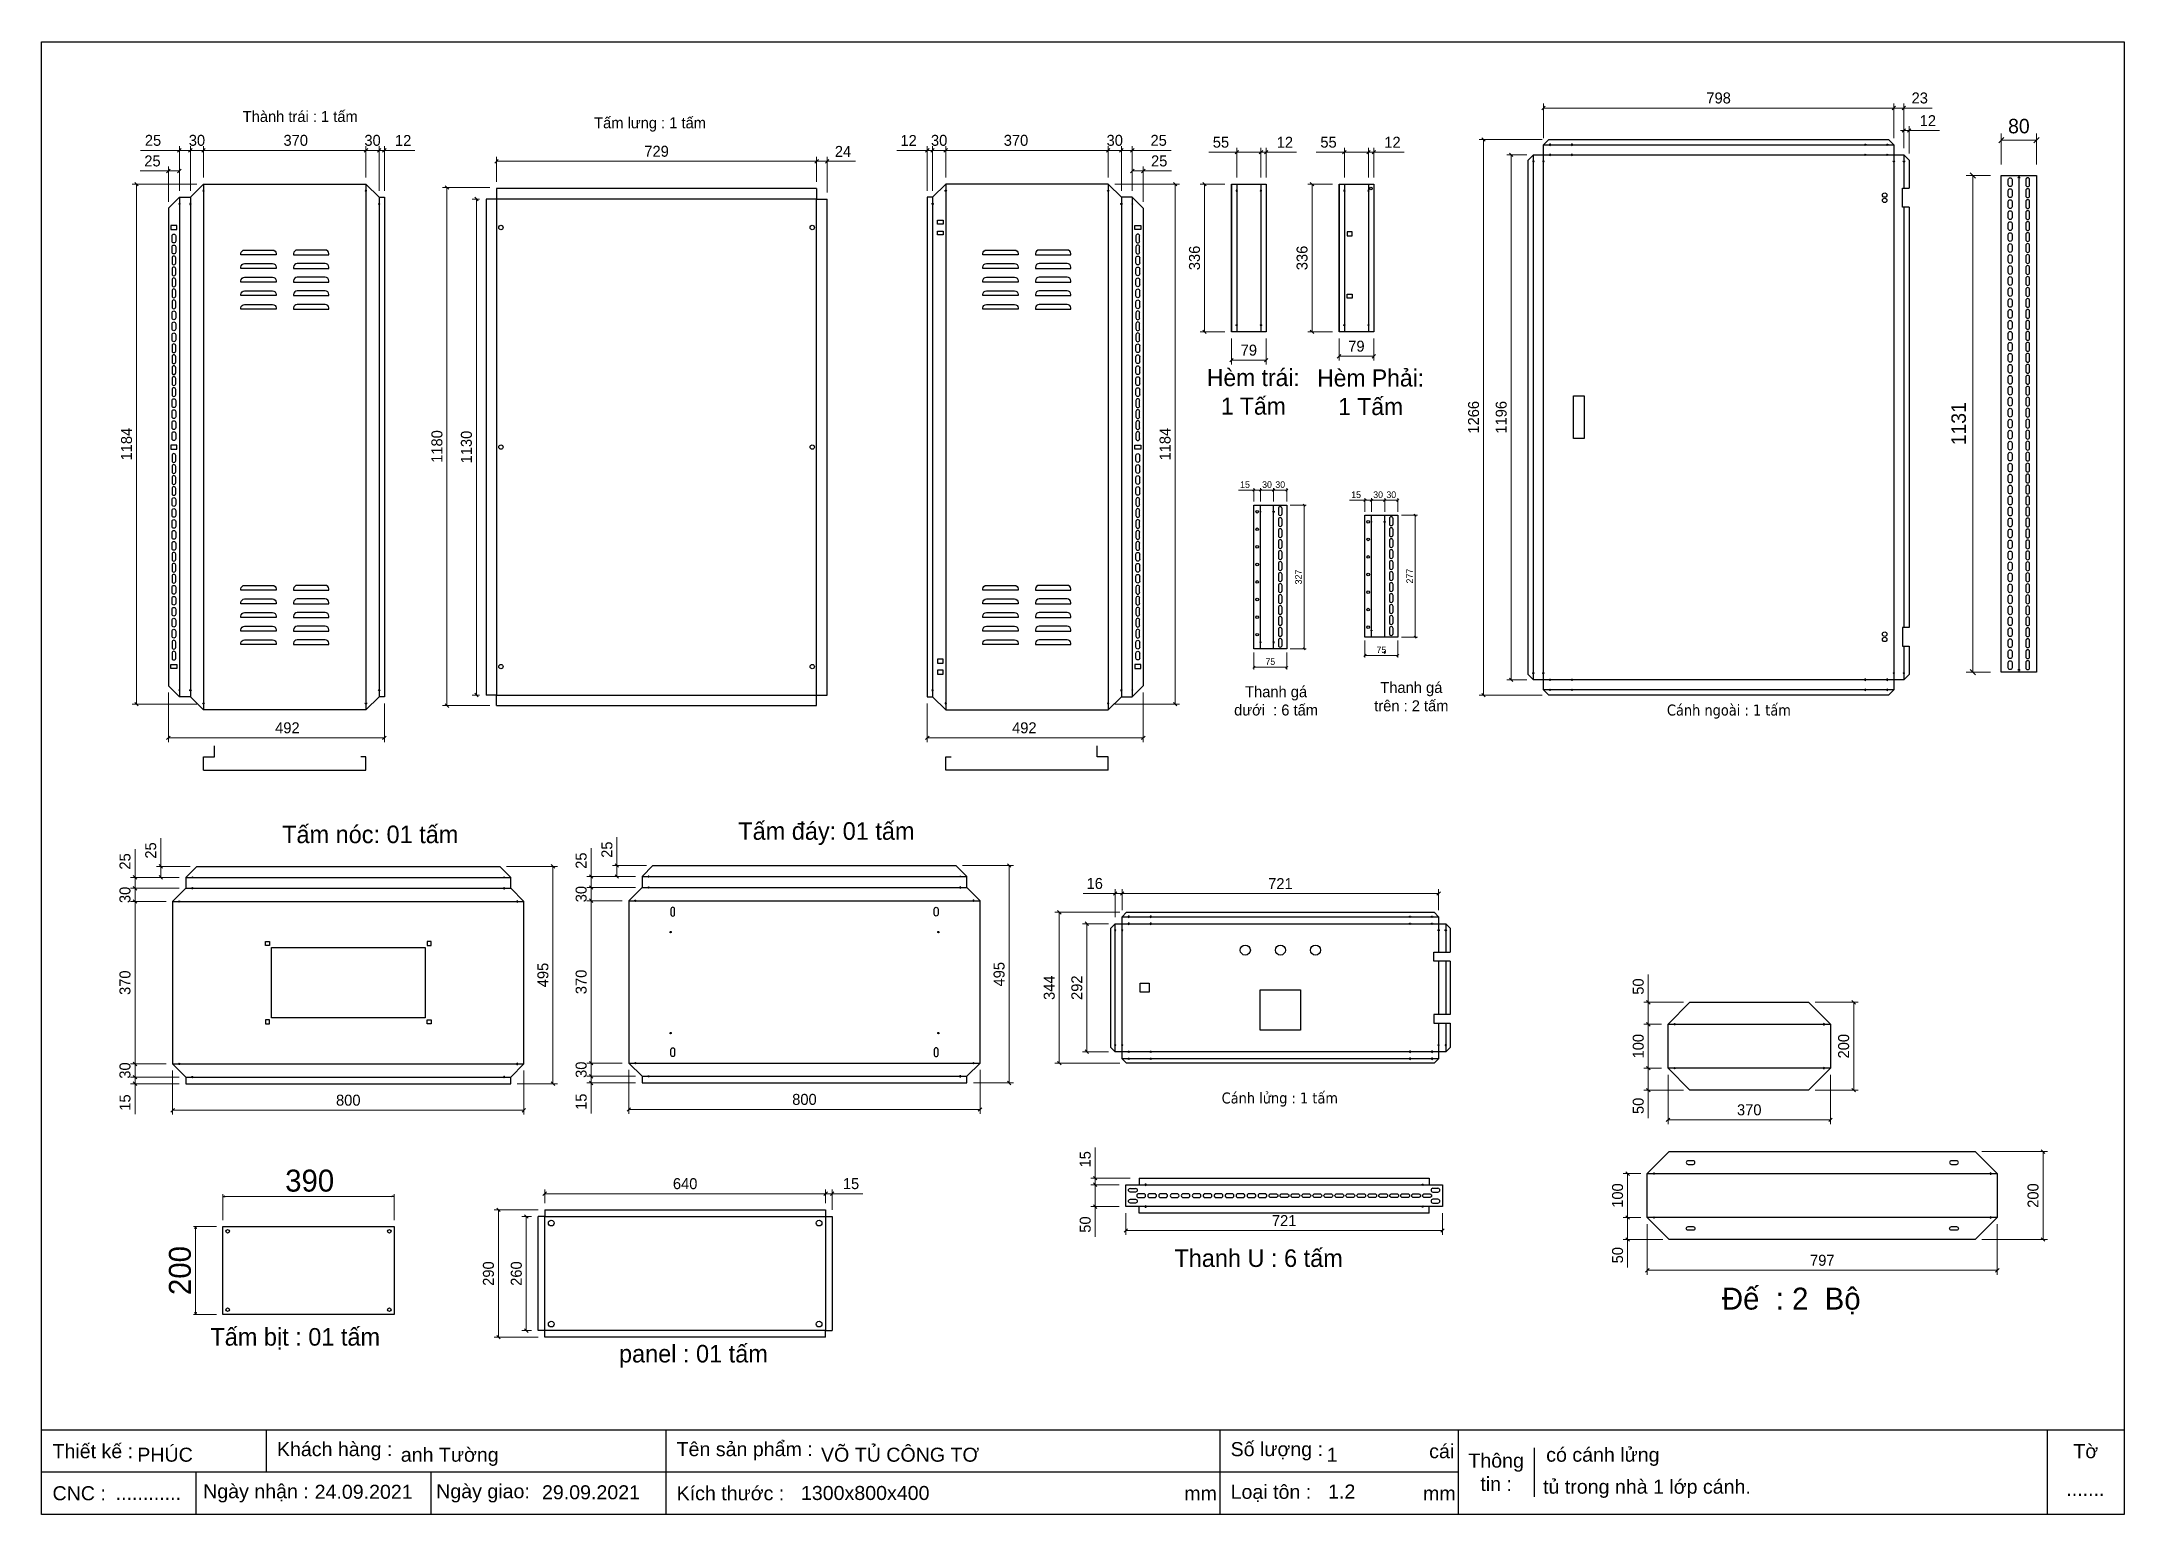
# Model space of a CAD drawing. Header units: millimetres. Extents: x 0 to 4744, y 0 to 3354.
import ezdxf

# ---------------------------------------------------------------- set-up
doc = ezdxf.new("R2010")
doc.units = ezdxf.units.MM
doc.layers.add('CNC', color=7, linetype='Continuous')
doc.layers.add('DIM', color=253, linetype='Continuous')
doc.styles.add('Arial', font='arial.ttf')
doc.dimstyles.new('CNC', dxfattribs={"dimtxt": 50, "dimasz": 5, "dimexe": 5, "dimexo": 15, "dimgap": 10, "dimtad": 1, "dimdec": 0, "dimtxsty": 'Standard', "dimblk": 'OPEN30', "dimcen": 10, "dimclrd": 5, "dimclre": 5, "dimclrt": 3, "dimazin": 3, "dimtfac": 1, "dimtdec": 0, "dimtmove": 0, "dimatfit": 3, "dimldrblk": 'ARCHTICK', "dimlwd": 9, "dimlwe": 9})
doc.dimstyles.new('Dim-15', dxfattribs={"dimtxt": 15, "dimasz": 5, "dimexe": 5, "dimexo": 8, "dimgap": 5, "dimtad": 1, "dimdec": 0, "dimtxsty": 'Standard', "dimblk": 'OBLIQUE', "dimcen": 10, "dimclrd": 5, "dimclre": 5, "dimclrt": 3, "dimazin": 3, "dimtfac": 1, "dimtdec": 0, "dimtmove": 0, "dimatfit": 3, "dimldrblk": 'OBLIQUE', "dimlwd": 9, "dimlwe": 9})
doc.dimstyles.new('Dim-25', dxfattribs={"dimtxt": 25, "dimasz": 8, "dimexe": 10, "dimexo": 15, "dimgap": 10, "dimtad": 1, "dimdec": 0, "dimtxsty": 'Standard', "dimblk": 'OBLIQUE', "dimcen": 10, "dimclrd": 5, "dimclre": 5, "dimclrt": 3, "dimazin": 3, "dimtfac": 1, "dimtdec": 0, "dimtmove": 0, "dimatfit": 3, "dimldrblk": 'OBLIQUE', "dimlwd": 9, "dimlwe": 9})
doc.dimstyles.new('Dim-33', dxfattribs={"dimtxt": 33, "dimasz": 12, "dimexe": 15, "dimexo": 25, "dimgap": 15, "dimtad": 1, "dimdec": 0, "dimtxsty": 'Standard', "dimblk": 'OBLIQUE', "dimcen": 10, "dimclrd": 5, "dimclre": 5, "dimclrt": 3, "dimazin": 3, "dimtfac": 1, "dimtdec": 0, "dimtmove": 0, "dimatfit": 3, "dimldrblk": 'OPEN30', "dimlwd": 9, "dimlwe": 9})

msp = doc.modelspace()

# ---------------------------------------------------------------- texts
at = {"color": 2, "attachment_point": 5}
for s, insert, char_height, width in [('Thành trái : 1 tấm', (588.9, 3183.5), 25, 785), ('Tấm lưng : 1 tấm', (1385.7, 3165.5), 25, 795), ('Hèm trái: \\P1 Tấm', (2759.8, 2556.3), 39, 775), ('Hèm Phải: \\P1 Tấm', (3027, 2555.4), 39, 775), ('Thanh gá \\Ptrên : 2 tấm', (3119.7, 1862.2), 25, 775), ('Thanh gá\\Pdưới  : 6 tấm', (2811.6, 1852.6), 25, 775), ('{\\fTahoma|b0|i0|c0|p34;Cánh ngoài : 1 tấm}', (3843, 1828.3), 25, 975), ('{\\fTahoma|b0|i0|c0|p34;Cánh lửng : 1 tấm}', (2820.1, 944.7), 25, 775), ('Đế  : 2  Bộ', (3985, 485.8), 50, 1216.419)]:
    msp.add_mtext(s, dxfattribs=dict(at, insert=insert, char_height=char_height, width=width))
at = {"color": 7, "char_height": 40, "width": 915, "attachment_point": 5}
for s, insert in [('Tấm nóc: 01 tấm', (748.4, 1548.4)), ('Tấm đáy: 01 tấm', (1787.4, 1550.3)), ('Thanh U : 6 tấm', (2771.8, 583.2)), ('Tấm bịt : 01 tấm', (577.6, 399.8)), ('panel : 01 tấm', (1484.5, 359.9))]:
    msp.add_mtext(s, dxfattribs=dict(at, insert=insert))

# ---------------------------------------------------------------- blocks, each defined once
blk = doc.blocks.new('f3daunguoc')
at = {"layer": 'CNC', "color": 2, "lineweight": -3}
blk.add_circle((0, 0), 1.5, dxfattribs=at)
blk = doc.blocks.new('*D1')
at = {"color": 0, "linetype": 'ByBlock', "lineweight": -2}
for p, q in [((4237.6, 3147.6), (4245.6, 3155.6)), ((4257.6, 3155.6), (4249.6, 3147.6))]:
    blk.add_line(p, q, dxfattribs=at)
at = {"layer": 'Defpoints', "color": 0, "ltscale": 3, "transparency": 16777216}
for p in [(4253.6, 3151.6), (4241.6, 3096.4), (4253.6, 3084.4)]:
    blk.add_point(p, dxfattribs=at)
at = {"layer": 'DIM', "color": 5, "lineweight": 9, "ltscale": 3, "transparency": 16777216}
for p, q in [((4241.6, 3151.6), (4233.6, 3151.6)), ((4241.6, 3111.4), (4241.6, 3161.6)), ((4241.6, 3151.6), (4253.6, 3151.6)), ((4253.6, 3099.4), (4253.6, 3161.6)), ((4253.6, 3151.6), (4322.8, 3151.6))]:
    blk.add_line(p, q, dxfattribs=at)
at = {"layer": 'DIM', "color": 3, "ltscale": 3, "transparency": 16777216, "insert": (4296.2, 3174.2), "char_height": 25, "attachment_point": 5}
blk.add_mtext('12', dxfattribs=at)
blk = doc.blocks.new('_Oblique')
at = {"color": 0, "linetype": 'ByBlock', "lineweight": -2}
blk.add_line((-0.5, -0.5), (0.5, 0.5), dxfattribs=at)
blk = doc.blocks.new('*D2')
at = {"color": 0, "linetype": 'ByBlock', "lineweight": -2}
for p, q in [((4222.6, 3206.9), (4214.6, 3198.9)), ((4237.6, 3198.9), (4245.6, 3206.9))]:
    blk.add_line(p, q, dxfattribs=at)
at = {"layer": 'Defpoints', "color": 0, "ltscale": 3, "transparency": 16777216}
for p in [(4241.6, 3202.9), (4218.6, 3119.4), (4241.6, 3096.4)]:
    blk.add_point(p, dxfattribs=at)
at = {"layer": 'DIM', "color": 5, "lineweight": 9, "ltscale": 3, "transparency": 16777216}
for p, q in [((4218.6, 3134.4), (4218.6, 3212.9)), ((4218.6, 3202.9), (4241.6, 3202.9)), ((4241.6, 3111.4), (4241.6, 3212.9)), ((4241.6, 3202.9), (4305.9, 3202.9))]:
    blk.add_line(p, q, dxfattribs=at)
at = {"layer": 'DIM', "color": 3, "ltscale": 3, "transparency": 16777216, "insert": (4277.7, 3225.7), "char_height": 25, "attachment_point": 5}
blk.add_mtext('23', dxfattribs=at)
blk = doc.blocks.new('*D3')
at = {"color": 0, "linetype": 'ByBlock', "lineweight": -2}
for p, q in [((3424.6, 3206.9), (3416.6, 3198.9)), ((4214.6, 3198.9), (4222.6, 3206.9))]:
    blk.add_line(p, q, dxfattribs=at)
at = {"layer": 'Defpoints', "color": 0, "ltscale": 3, "transparency": 16777216}
for p in [(3420.6, 3202.9), (3420.6, 3119.4), (4218.6, 3119.4)]:
    blk.add_point(p, dxfattribs=at)
at = {"layer": 'DIM', "color": 5, "lineweight": 9, "ltscale": 3, "transparency": 16777216}
for p, q in [((3420.6, 3134.4), (3420.6, 3212.9)), ((4218.6, 3202.9), (3420.6, 3202.9)), ((4218.6, 3134.4), (4218.6, 3212.9))]:
    blk.add_line(p, q, dxfattribs=at)
at = {"layer": 'DIM', "color": 3, "ltscale": 3, "transparency": 16777216, "insert": (3819.6, 3225.7), "char_height": 25, "attachment_point": 5}
blk.add_mtext('798', dxfattribs=at)
blk = doc.blocks.new('*D4')
at = {"color": 0, "linetype": 'ByBlock', "lineweight": -2}
for p, q in [((3288.2, 3127.4), (3280.2, 3135.4)), ((3280.2, 1869.8), (3288.2, 1861.8))]:
    blk.add_line(p, q, dxfattribs=at)
at = {"layer": 'Defpoints', "color": 0, "ltscale": 3, "transparency": 16777216}
for p in [(3432.6, 3131.4), (3284.2, 1865.8), (3432.6, 1865.8)]:
    blk.add_point(p, dxfattribs=at)
at = {"layer": 'DIM', "color": 5, "lineweight": 9, "ltscale": 3, "transparency": 16777216}
for p, q in [((3417.6, 3131.4), (3274.2, 3131.4)), ((3284.2, 3131.4), (3284.2, 1865.8)), ((3417.6, 1865.8), (3274.2, 1865.8))]:
    blk.add_line(p, q, dxfattribs=at)
at = {"layer": 'DIM', "color": 3, "ltscale": 3, "transparency": 16777216, "insert": (3261.5, 2498.6), "char_height": 25, "attachment_point": 5, "rotation": 90}
blk.add_mtext('1266', dxfattribs=at)
blk = doc.blocks.new('*D5')
at = {"color": 0, "linetype": 'ByBlock', "lineweight": -2}
for p, q in [((3351.2, 3092.4), (3343.2, 3100.4)), ((3343.2, 1904.8), (3351.2, 1896.8))]:
    blk.add_line(p, q, dxfattribs=at)
at = {"layer": 'Defpoints', "color": 0, "ltscale": 3, "transparency": 16777216}
for p in [(3347.2, 3096.4), (3397.6, 3096.4), (3397.6, 1900.8)]:
    blk.add_point(p, dxfattribs=at)
at = {"layer": 'DIM', "color": 5, "lineweight": 9, "ltscale": 3, "transparency": 16777216}
for p, q in [((3382.6, 3096.4), (3337.2, 3096.4)), ((3347.2, 1900.8), (3347.2, 3096.4)), ((3382.6, 1900.8), (3337.2, 1900.8))]:
    blk.add_line(p, q, dxfattribs=at)
at = {"layer": 'DIM', "color": 3, "ltscale": 3, "transparency": 16777216, "insert": (3324.5, 2498.6), "char_height": 25, "attachment_point": 5, "rotation": 90}
blk.add_mtext('1196', dxfattribs=at)
blk = doc.blocks.new('*D6')
at = {"color": 0, "linetype": 'ByBlock', "lineweight": -2}
for p, q in [((372.7, 3110.4), (364.7, 3102.4)), ((734.7, 3102.4), (742.7, 3110.4))]:
    blk.add_line(p, q, dxfattribs=at)
at = {"layer": 'Defpoints', "color": 0, "transparency": 16777216}
for p in [(738.7, 3106.4), (368.7, 3029.6), (738.7, 3029.6)]:
    blk.add_point(p, dxfattribs=at)
at = {"layer": 'DIM', "color": 5, "lineweight": 9, "transparency": 16777216}
for p, q in [((368.7, 3044.6), (368.7, 3116.4)), ((368.7, 3106.4), (738.7, 3106.4)), ((738.7, 3044.6), (738.7, 3116.4))]:
    blk.add_line(p, q, dxfattribs=at)
at = {"layer": 'DIM', "color": 3, "transparency": 16777216, "insert": (578.7, 3129.2), "char_height": 25, "attachment_point": 5}
blk.add_mtext('370', dxfattribs=at)
blk = doc.blocks.new('*D7')
at = {"color": 0, "linetype": 'ByBlock', "lineweight": -2}
for p, q in [((742.7, 3110.4), (734.7, 3102.4)), ((764.7, 3102.4), (772.7, 3110.4))]:
    blk.add_line(p, q, dxfattribs=at)
at = {"layer": 'Defpoints', "color": 0, "transparency": 16777216}
for p in [(768.7, 3106.4), (738.7, 3029.6), (768.7, 2999.6)]:
    blk.add_point(p, dxfattribs=at)
at = {"layer": 'DIM', "color": 5, "lineweight": 9, "transparency": 16777216}
for p, q in [((738.7, 3044.6), (738.7, 3116.4)), ((738.7, 3106.4), (768.7, 3106.4)), ((768.7, 3014.6), (768.7, 3116.4))]:
    blk.add_line(p, q, dxfattribs=at)
at = {"layer": 'DIM', "color": 3, "transparency": 16777216, "insert": (753.7, 3129.2), "char_height": 25, "attachment_point": 5}
blk.add_mtext('30', dxfattribs=at)
blk = doc.blocks.new('*D8')
at = {"color": 0, "linetype": 'ByBlock', "lineweight": -2}
for p, q in [((764.7, 3102.4), (772.7, 3110.4)), ((784.7, 3110.4), (776.7, 3102.4))]:
    blk.add_line(p, q, dxfattribs=at)
at = {"layer": 'Defpoints', "color": 0, "transparency": 16777216}
for p in [(780.7, 3106.4), (768.7, 2999.6), (780.7, 2999.6)]:
    blk.add_point(p, dxfattribs=at)
at = {"layer": 'DIM', "color": 5, "lineweight": 9, "transparency": 16777216}
for p, q in [((768.7, 3106.4), (760.7, 3106.4)), ((768.7, 3014.6), (768.7, 3116.4)), ((768.7, 3106.4), (780.7, 3106.4)), ((780.7, 3014.6), (780.7, 3116.4)), ((780.7, 3106.4), (849.9, 3106.4))]:
    blk.add_line(p, q, dxfattribs=at)
at = {"layer": 'DIM', "color": 3, "transparency": 16777216, "insert": (823.3, 3129), "char_height": 25, "attachment_point": 5}
blk.add_mtext('12', dxfattribs=at)
blk = doc.blocks.new('*D9')
at = {"color": 0, "linetype": 'ByBlock', "lineweight": -2}
for p, q in [((292.7, 1772.4), (284.7, 1764.4)), ((776.7, 1764.4), (784.7, 1772.4))]:
    blk.add_line(p, q, dxfattribs=at)
at = {"layer": 'Defpoints', "color": 0, "transparency": 16777216}
for p in [(288.7, 1887), (780.7, 1862), (780.7, 1768.4)]:
    blk.add_point(p, dxfattribs=at)
at = {"layer": 'DIM', "color": 5, "lineweight": 9, "transparency": 16777216}
for p, q in [((288.7, 1872), (288.7, 1758.4)), ((780.7, 1847), (780.7, 1758.4)), ((288.7, 1768.4), (780.7, 1768.4))]:
    blk.add_line(p, q, dxfattribs=at)
at = {"layer": 'DIM', "color": 3, "transparency": 16777216, "insert": (559.7, 1791.2), "char_height": 25, "attachment_point": 5}
blk.add_mtext('492', dxfattribs=at)
blk = doc.blocks.new('*D10')
at = {"color": 0, "linetype": 'ByBlock', "lineweight": -2}
for p, q in [((342.7, 3110.4), (334.7, 3102.4)), ((364.7, 3102.4), (372.7, 3110.4))]:
    blk.add_line(p, q, dxfattribs=at)
at = {"layer": 'Defpoints', "color": 0, "transparency": 16777216}
for p in [(338.7, 3106.4), (338.7, 2999.6), (368.7, 3029.6)]:
    blk.add_point(p, dxfattribs=at)
at = {"layer": 'DIM', "color": 5, "lineweight": 9, "transparency": 16777216}
for p, q in [((338.7, 3014.6), (338.7, 3116.4)), ((368.7, 3106.4), (338.7, 3106.4)), ((368.7, 3044.6), (368.7, 3116.4))]:
    blk.add_line(p, q, dxfattribs=at)
at = {"layer": 'DIM', "color": 3, "transparency": 16777216, "insert": (353.7, 3129.2), "char_height": 25, "attachment_point": 5}
blk.add_mtext('30', dxfattribs=at)
blk = doc.blocks.new('*D11')
at = {"color": 0, "linetype": 'ByBlock', "lineweight": -2}
for p, q in [((317.7, 3110.4), (309.7, 3102.4)), ((334.7, 3102.4), (342.7, 3110.4))]:
    blk.add_line(p, q, dxfattribs=at)
at = {"layer": 'Defpoints', "color": 0, "transparency": 16777216}
for p in [(313.7, 3106.4), (313.7, 2999.6), (338.7, 2999.6)]:
    blk.add_point(p, dxfattribs=at)
at = {"layer": 'DIM', "color": 5, "lineweight": 9, "transparency": 16777216}
for p, q in [((313.7, 3106.4), (225.5, 3106.4)), ((313.7, 3014.6), (313.7, 3116.4)), ((338.7, 3106.4), (313.7, 3106.4)), ((338.7, 3014.6), (338.7, 3116.4))]:
    blk.add_line(p, q, dxfattribs=at)
at = {"layer": 'DIM', "color": 3, "transparency": 16777216, "insert": (253.7, 3129.2), "char_height": 25, "attachment_point": 5}
blk.add_mtext('25', dxfattribs=at)
blk = doc.blocks.new('*D12')
at = {"color": 0, "linetype": 'ByBlock', "lineweight": -2}
for p, q in [((292.7, 3063.6), (284.7, 3055.6)), ((309.7, 3055.6), (317.7, 3063.6))]:
    blk.add_line(p, q, dxfattribs=at)
at = {"layer": 'Defpoints', "color": 0, "transparency": 16777216}
for p in [(288.7, 3059.6), (313.7, 2999.6), (288.7, 2974.6)]:
    blk.add_point(p, dxfattribs=at)
at = {"layer": 'DIM', "color": 5, "lineweight": 9, "transparency": 16777216}
for p, q in [((288.7, 3059.6), (224.2, 3059.6)), ((288.7, 2989.6), (288.7, 3069.6)), ((313.7, 3059.6), (288.7, 3059.6)), ((313.7, 3014.6), (313.7, 3069.6))]:
    blk.add_line(p, q, dxfattribs=at)
at = {"layer": 'DIM', "color": 3, "transparency": 16777216, "insert": (252.4, 3082.3), "char_height": 25, "attachment_point": 5}
blk.add_mtext('25', dxfattribs=at)
blk = doc.blocks.new('f2dauxuoi')
at = {"layer": 'CNC', "color": 2, "lineweight": -3}
blk.add_circle((0, 0), 1, dxfattribs=at)
blk = doc.blocks.new('ovan8.5x20')
at = {"layer": 'CNC', "color": 2, "lineweight": -3}
for p, q in [((5.7, 4.2), (-5.8, 4.2)), ((-5.8, -4.2), (5.7, -4.2))]:
    blk.add_line(p, q, dxfattribs=at)
for centre, start, end in [((-5.8, 0), 90, 270), ((5.7, 0), 270, 90)]:
    blk.add_arc(centre, 4.25, start, end, dxfattribs=at)
blk = doc.blocks.new('*D13')
at = {"color": 0, "linetype": 'ByBlock', "lineweight": -2}
for p, q in [((220.2, 3025.6), (212.2, 3033.6)), ((212.2, 1849.2), (220.2, 1841.2))]:
    blk.add_line(p, q, dxfattribs=at)
at = {"layer": 'Defpoints', "color": 0, "transparency": 16777216}
for p in [(368.7, 3029.6), (216.2, 1845.2), (368.7, 1845.2)]:
    blk.add_point(p, dxfattribs=at)
at = {"layer": 'DIM', "color": 5, "lineweight": 9, "transparency": 16777216}
for p, q in [((353.7, 3029.6), (206.2, 3029.6)), ((216.2, 3029.6), (216.2, 1845.2)), ((353.7, 1845.2), (206.2, 1845.2))]:
    blk.add_line(p, q, dxfattribs=at)
at = {"layer": 'DIM', "color": 3, "transparency": 16777216, "insert": (193.5, 2437.4), "char_height": 25, "attachment_point": 5, "rotation": 90}
blk.add_mtext('1184', dxfattribs=at)
blk = doc.blocks.new('*D14')
at = {"color": 0, "linetype": 'ByBlock', "lineweight": -2}
for p, q in [((2063.2, 3110.4), (2055.2, 3102.4)), ((2425.2, 3102.4), (2433.2, 3110.4))]:
    blk.add_line(p, q, dxfattribs=at)
at = {"layer": 'Defpoints', "color": 0, "transparency": 16777216}
for p in [(2059.2, 3106.4), (2059.2, 3029.6), (2429.2, 3029.6)]:
    blk.add_point(p, dxfattribs=at)
at = {"layer": 'DIM', "color": 5, "lineweight": 9, "transparency": 16777216}
for p, q in [((2059.2, 3044.6), (2059.2, 3116.4)), ((2429.2, 3106.4), (2059.2, 3106.4)), ((2429.2, 3044.6), (2429.2, 3116.4))]:
    blk.add_line(p, q, dxfattribs=at)
at = {"layer": 'DIM', "color": 3, "transparency": 16777216, "insert": (2219.2, 3129.2), "char_height": 25, "attachment_point": 5}
blk.add_mtext('370', dxfattribs=at)
blk = doc.blocks.new('*D15')
at = {"color": 0, "linetype": 'ByBlock', "lineweight": -2}
for p, q in [((2033.2, 3110.4), (2025.2, 3102.4)), ((2055.2, 3102.4), (2063.2, 3110.4))]:
    blk.add_line(p, q, dxfattribs=at)
at = {"layer": 'Defpoints', "color": 0, "transparency": 16777216}
for p in [(2029.2, 3106.4), (2029.2, 2999.6), (2059.2, 3029.6)]:
    blk.add_point(p, dxfattribs=at)
at = {"layer": 'DIM', "color": 5, "lineweight": 9, "transparency": 16777216}
for p, q in [((2029.2, 3014.6), (2029.2, 3116.4)), ((2059.2, 3106.4), (2029.2, 3106.4)), ((2059.2, 3044.6), (2059.2, 3116.4))]:
    blk.add_line(p, q, dxfattribs=at)
at = {"layer": 'DIM', "color": 3, "transparency": 16777216, "insert": (2044.2, 3129.2), "char_height": 25, "attachment_point": 5}
blk.add_mtext('30', dxfattribs=at)
blk = doc.blocks.new('*D16')
at = {"color": 0, "linetype": 'ByBlock', "lineweight": -2}
for p, q in [((2013.2, 3102.4), (2021.2, 3110.4)), ((2033.2, 3110.4), (2025.2, 3102.4))]:
    blk.add_line(p, q, dxfattribs=at)
at = {"layer": 'Defpoints', "color": 0, "transparency": 16777216}
for p in [(2017.2, 3106.4), (2017.2, 2999.6), (2029.2, 2999.6)]:
    blk.add_point(p, dxfattribs=at)
at = {"layer": 'DIM', "color": 5, "lineweight": 9, "transparency": 16777216}
for p, q in [((2017.2, 3106.4), (1948, 3106.4)), ((2017.2, 3014.6), (2017.2, 3116.4)), ((2029.2, 3106.4), (2017.2, 3106.4)), ((2029.2, 3014.6), (2029.2, 3116.4)), ((2029.2, 3106.4), (2037.2, 3106.4))]:
    blk.add_line(p, q, dxfattribs=at)
at = {"layer": 'DIM', "color": 3, "transparency": 16777216, "insert": (1974.6, 3129), "char_height": 25, "attachment_point": 5}
blk.add_mtext('12', dxfattribs=at)
blk = doc.blocks.new('*D17')
at = {"color": 0, "linetype": 'ByBlock', "lineweight": -2}
for p, q in [((2021.2, 1772.4), (2013.2, 1764.4)), ((2505.2, 1764.4), (2513.2, 1772.4))]:
    blk.add_line(p, q, dxfattribs=at)
at = {"layer": 'Defpoints', "color": 0, "transparency": 16777216}
for p in [(2017.2, 1862), (2509.2, 1887), (2017.2, 1768.4)]:
    blk.add_point(p, dxfattribs=at)
at = {"layer": 'DIM', "color": 5, "lineweight": 9, "transparency": 16777216}
for p, q in [((2509.2, 1872), (2509.2, 1758.4)), ((2017.2, 1847), (2017.2, 1758.4)), ((2509.2, 1768.4), (2017.2, 1768.4))]:
    blk.add_line(p, q, dxfattribs=at)
at = {"layer": 'DIM', "color": 3, "transparency": 16777216, "insert": (2238.2, 1791.2), "char_height": 25, "attachment_point": 5}
blk.add_mtext('492', dxfattribs=at)
blk = doc.blocks.new('*D18')
at = {"color": 0, "linetype": 'ByBlock', "lineweight": -2}
for p, q in [((2433.2, 3110.4), (2425.2, 3102.4)), ((2455.2, 3102.4), (2463.2, 3110.4))]:
    blk.add_line(p, q, dxfattribs=at)
at = {"layer": 'Defpoints', "color": 0, "transparency": 16777216}
for p in [(2459.2, 3106.4), (2429.2, 3029.6), (2459.2, 2999.6)]:
    blk.add_point(p, dxfattribs=at)
at = {"layer": 'DIM', "color": 5, "lineweight": 9, "transparency": 16777216}
for p, q in [((2429.2, 3044.6), (2429.2, 3116.4)), ((2429.2, 3106.4), (2459.2, 3106.4)), ((2459.2, 3014.6), (2459.2, 3116.4))]:
    blk.add_line(p, q, dxfattribs=at)
at = {"layer": 'DIM', "color": 3, "transparency": 16777216, "insert": (2444.2, 3129.2), "char_height": 25, "attachment_point": 5}
blk.add_mtext('30', dxfattribs=at)
blk = doc.blocks.new('*D19')
at = {"color": 0, "linetype": 'ByBlock', "lineweight": -2}
for p, q in [((2463.2, 3110.4), (2455.2, 3102.4)), ((2480.2, 3102.4), (2488.2, 3110.4))]:
    blk.add_line(p, q, dxfattribs=at)
at = {"layer": 'Defpoints', "color": 0, "transparency": 16777216}
for p in [(2484.2, 3106.4), (2459.2, 2999.6), (2484.2, 2999.6)]:
    blk.add_point(p, dxfattribs=at)
at = {"layer": 'DIM', "color": 5, "lineweight": 9, "transparency": 16777216}
for p, q in [((2459.2, 3014.6), (2459.2, 3116.4)), ((2459.2, 3106.4), (2484.2, 3106.4)), ((2484.2, 3014.6), (2484.2, 3116.4)), ((2484.2, 3106.4), (2572.4, 3106.4))]:
    blk.add_line(p, q, dxfattribs=at)
at = {"layer": 'DIM', "color": 3, "transparency": 16777216, "insert": (2544.2, 3129.2), "char_height": 25, "attachment_point": 5}
blk.add_mtext('25', dxfattribs=at)
blk = doc.blocks.new('*D20')
at = {"color": 0, "linetype": 'ByBlock', "lineweight": -2}
for p, q in [((2488.2, 3063.6), (2480.2, 3055.6)), ((2505.2, 3055.6), (2513.2, 3063.6))]:
    blk.add_line(p, q, dxfattribs=at)
at = {"layer": 'Defpoints', "color": 0, "transparency": 16777216}
for p in [(2509.2, 3059.6), (2484.2, 2999.6), (2509.2, 2974.6)]:
    blk.add_point(p, dxfattribs=at)
at = {"layer": 'DIM', "color": 5, "lineweight": 9, "transparency": 16777216}
for p, q in [((2484.2, 3014.6), (2484.2, 3069.6)), ((2484.2, 3059.6), (2509.2, 3059.6)), ((2509.2, 2989.6), (2509.2, 3069.6)), ((2509.2, 3059.6), (2573.7, 3059.6))]:
    blk.add_line(p, q, dxfattribs=at)
at = {"layer": 'DIM', "color": 3, "transparency": 16777216, "insert": (2545.4, 3082.3), "char_height": 25, "attachment_point": 5}
blk.add_mtext('25', dxfattribs=at)
blk = doc.blocks.new('*D21')
at = {"color": 0, "linetype": 'ByBlock', "lineweight": -2}
for p, q in [((2585.6, 3025.6), (2577.6, 3033.6)), ((2577.6, 1849.2), (2585.6, 1841.2))]:
    blk.add_line(p, q, dxfattribs=at)
at = {"layer": 'Defpoints', "color": 0, "transparency": 16777216}
for p in [(2429.2, 3029.6), (2429.2, 1845.2), (2581.6, 1845.2)]:
    blk.add_point(p, dxfattribs=at)
at = {"layer": 'DIM', "color": 5, "lineweight": 9, "transparency": 16777216}
for p, q in [((2444.2, 3029.6), (2591.6, 3029.6)), ((2581.6, 3029.6), (2581.6, 1845.2)), ((2444.2, 1845.2), (2591.6, 1845.2))]:
    blk.add_line(p, q, dxfattribs=at)
at = {"layer": 'DIM', "color": 3, "transparency": 16777216, "insert": (2558.9, 2437.4), "char_height": 25, "attachment_point": 5, "rotation": 90}
blk.add_mtext('1184', dxfattribs=at)
blk = doc.blocks.new('*D22')
at = {"color": 0, "linetype": 'ByBlock', "lineweight": -2}
for p, q in [((1769.1, 3085.6), (1761.1, 3077.6)), ((1785.1, 3077.6), (1793.1, 3085.6))]:
    blk.add_line(p, q, dxfattribs=at)
at = {"layer": 'Defpoints', "color": 0, "transparency": 16777216}
for p in [(1789.1, 3081.6), (1765.1, 3019.7), (1789.1, 2995.7)]:
    blk.add_point(p, dxfattribs=at)
at = {"layer": 'DIM', "color": 5, "lineweight": 9, "transparency": 16777216}
for p, q in [((1765.1, 3034.7), (1765.1, 3091.6)), ((1789.1, 3010.7), (1789.1, 3091.6)), ((1765.1, 3081.6), (1789.1, 3081.6)), ((1789.1, 3081.6), (1853.3, 3081.6))]:
    blk.add_line(p, q, dxfattribs=at)
at = {"layer": 'DIM', "color": 3, "transparency": 16777216, "insert": (1825.2, 3104.1), "char_height": 25, "attachment_point": 5}
blk.add_mtext('24', dxfattribs=at)
blk = doc.blocks.new('*D23')
at = {"color": 0, "linetype": 'ByBlock', "lineweight": -2}
for p, q in [((1040.1, 3085.6), (1032.1, 3077.6)), ((1761.1, 3077.6), (1769.1, 3085.6))]:
    blk.add_line(p, q, dxfattribs=at)
at = {"layer": 'Defpoints', "color": 0, "transparency": 16777216}
for p in [(1036.1, 3081.6), (1036.1, 3019.7), (1765.1, 3019.7)]:
    blk.add_point(p, dxfattribs=at)
at = {"layer": 'DIM', "color": 5, "lineweight": 9, "transparency": 16777216}
for p, q in [((1036.1, 3034.7), (1036.1, 3091.6)), ((1765.1, 3034.7), (1765.1, 3091.6)), ((1765.1, 3081.6), (1036.1, 3081.6))]:
    blk.add_line(p, q, dxfattribs=at)
at = {"layer": 'DIM', "color": 3, "transparency": 16777216, "insert": (1400.6, 3104.3), "char_height": 25, "attachment_point": 5}
blk.add_mtext('729', dxfattribs=at)
blk = doc.blocks.new('*D24')
at = {"color": 0, "linetype": 'ByBlock', "lineweight": -2}
for p, q in [((927.2, 3018.1), (919.2, 3026.1)), ((919.2, 1845.9), (927.2, 1837.9))]:
    blk.add_line(p, q, dxfattribs=at)
at = {"layer": 'Defpoints', "color": 0, "transparency": 16777216}
for p in [(1036.1, 3022.1), (923.2, 1841.9), (1036.1, 1841.9)]:
    blk.add_point(p, dxfattribs=at)
at = {"layer": 'DIM', "color": 5, "lineweight": 9, "transparency": 16777216}
for p, q in [((1021.1, 3022.1), (913.2, 3022.1)), ((923.2, 3022.1), (923.2, 1841.9)), ((1021.1, 1841.9), (913.2, 1841.9))]:
    blk.add_line(p, q, dxfattribs=at)
at = {"layer": 'DIM', "color": 3, "transparency": 16777216, "insert": (900.4, 2432), "char_height": 25, "attachment_point": 5, "rotation": 90}
blk.add_mtext('1180', dxfattribs=at)
blk = doc.blocks.new('*D25')
at = {"color": 0, "linetype": 'ByBlock', "lineweight": -2}
for p, q in [((994.3, 2991.7), (986.3, 2999.7)), ((986.3, 1869.9), (994.3, 1861.9))]:
    blk.add_line(p, q, dxfattribs=at)
at = {"layer": 'Defpoints', "color": 0, "transparency": 16777216}
for p in [(990.3, 2995.7), (1012.1, 2995.7), (1012.1, 1865.9)]:
    blk.add_point(p, dxfattribs=at)
at = {"layer": 'DIM', "color": 5, "lineweight": 9, "transparency": 16777216}
for p, q in [((997.1, 2995.7), (980.3, 2995.7)), ((990.3, 1865.9), (990.3, 2995.7)), ((997.1, 1865.9), (980.3, 1865.9))]:
    blk.add_line(p, q, dxfattribs=at)
at = {"layer": 'DIM', "color": 3, "transparency": 16777216, "insert": (967.5, 2430.8), "char_height": 25, "attachment_point": 5, "rotation": 90}
blk.add_mtext('1130', dxfattribs=at)
blk = doc.blocks.new('*D26')
at = {"color": 0, "linetype": 'ByBlock', "lineweight": -2}
for p, q in [((302.4, 924.3), (294.4, 916.3)), ((1094.4, 916.3), (1102.4, 924.3))]:
    blk.add_line(p, q, dxfattribs=at)
at = {"layer": 'Defpoints', "color": 0, "transparency": 16777216}
for p in [(298.4, 1025.8), (1098.4, 1025.8), (1098.4, 920.3)]:
    blk.add_point(p, dxfattribs=at)
at = {"layer": 'DIM', "color": 5, "lineweight": 9, "transparency": 16777216}
for p, q in [((298.4, 1010.8), (298.4, 910.3)), ((1098.4, 1010.8), (1098.4, 910.3)), ((298.4, 920.3), (1098.4, 920.3))]:
    blk.add_line(p, q, dxfattribs=at)
at = {"layer": 'DIM', "color": 3, "transparency": 16777216, "insert": (698.4, 943.1), "char_height": 25, "attachment_point": 5}
blk.add_mtext('800', dxfattribs=at)
blk = doc.blocks.new('*D27')
at = {"color": 0, "linetype": 'ByBlock', "lineweight": -2}
for p, q in [((216.7, 1391.8), (208.7, 1399.8)), ((208.7, 1029.8), (216.7, 1021.8))]:
    blk.add_line(p, q, dxfattribs=at)
at = {"layer": 'Defpoints', "color": 0, "transparency": 16777216}
for p in [(298.4, 1395.8), (212.7, 1025.8), (298.4, 1025.8)]:
    blk.add_point(p, dxfattribs=at)
at = {"layer": 'DIM', "color": 5, "lineweight": 9, "transparency": 16777216}
for p, q in [((283.4, 1395.8), (202.7, 1395.8)), ((212.7, 1395.8), (212.7, 1025.8)), ((283.4, 1025.8), (202.7, 1025.8))]:
    blk.add_line(p, q, dxfattribs=at)
at = {"layer": 'DIM', "color": 3, "transparency": 16777216, "insert": (189.9, 1210.8), "char_height": 25, "attachment_point": 5, "rotation": 90}
blk.add_mtext('370', dxfattribs=at)
blk = doc.blocks.new('*D28')
at = {"color": 0, "linetype": 'ByBlock', "lineweight": -2}
for p, q in [((216.7, 1021.8), (208.7, 1029.8)), ((208.7, 999.8), (216.7, 991.8))]:
    blk.add_line(p, q, dxfattribs=at)
at = {"layer": 'Defpoints', "color": 0, "transparency": 16777216}
for p in [(298.4, 1025.8), (212.7, 995.8), (328.4, 995.8)]:
    blk.add_point(p, dxfattribs=at)
at = {"layer": 'DIM', "color": 5, "lineweight": 9, "transparency": 16777216}
for p, q in [((283.4, 1025.8), (202.7, 1025.8)), ((212.7, 1025.8), (212.7, 995.8)), ((313.4, 995.8), (202.7, 995.8))]:
    blk.add_line(p, q, dxfattribs=at)
at = {"layer": 'DIM', "color": 3, "transparency": 16777216, "insert": (189.9, 1010.8), "char_height": 25, "attachment_point": 5, "rotation": 90}
blk.add_mtext('30', dxfattribs=at)
blk = doc.blocks.new('*D29')
at = {"color": 0, "linetype": 'ByBlock', "lineweight": -2}
for p, q in [((208.7, 999.8), (216.7, 991.8)), ((216.7, 976.8), (208.7, 984.8))]:
    blk.add_line(p, q, dxfattribs=at)
at = {"layer": 'Defpoints', "color": 0, "transparency": 16777216}
for p in [(212.7, 980.8), (328.4, 995.8), (328.4, 980.8)]:
    blk.add_point(p, dxfattribs=at)
at = {"layer": 'DIM', "color": 5, "lineweight": 9, "transparency": 16777216}
for p, q in [((212.7, 995.8), (212.7, 1003.8)), ((313.4, 995.8), (202.7, 995.8)), ((313.4, 980.8), (202.7, 980.8)), ((212.7, 995.8), (212.7, 980.8)), ((212.7, 980.8), (212.7, 911.1))]:
    blk.add_line(p, q, dxfattribs=at)
at = {"layer": 'DIM', "color": 3, "transparency": 16777216, "insert": (190, 937.9), "char_height": 25, "attachment_point": 5, "rotation": 90}
blk.add_mtext('15', dxfattribs=at)
blk = doc.blocks.new('*D30')
at = {"color": 0, "linetype": 'ByBlock', "lineweight": -2}
for p, q in [((1168.6, 1471.8), (1160.6, 1479.8)), ((1160.6, 984.8), (1168.6, 976.8))]:
    blk.add_line(p, q, dxfattribs=at)
at = {"layer": 'Defpoints', "color": 0, "transparency": 16777216}
for p in [(1043.4, 1475.8), (1068.4, 980.8), (1164.6, 980.8)]:
    blk.add_point(p, dxfattribs=at)
at = {"layer": 'DIM', "color": 5, "lineweight": 9, "transparency": 16777216}
for p, q in [((1058.4, 1475.8), (1174.6, 1475.8)), ((1164.6, 1475.8), (1164.6, 980.8)), ((1083.4, 980.8), (1174.6, 980.8))]:
    blk.add_line(p, q, dxfattribs=at)
at = {"layer": 'DIM', "color": 3, "transparency": 16777216, "insert": (1141.8, 1228.3), "char_height": 25, "attachment_point": 5, "rotation": 90}
blk.add_mtext('495', dxfattribs=at)
blk = doc.blocks.new('*D31')
at = {"color": 0, "linetype": 'ByBlock', "lineweight": -2}
for p, q in [((216.7, 1421.8), (208.7, 1429.8)), ((208.7, 1399.8), (216.7, 1391.8))]:
    blk.add_line(p, q, dxfattribs=at)
at = {"layer": 'Defpoints', "color": 0, "transparency": 16777216}
for p in [(212.7, 1425.8), (328.4, 1425.8), (298.4, 1395.8)]:
    blk.add_point(p, dxfattribs=at)
at = {"layer": 'DIM', "color": 5, "lineweight": 9, "transparency": 16777216}
for p, q in [((313.4, 1425.8), (202.7, 1425.8)), ((212.7, 1395.8), (212.7, 1425.8)), ((283.4, 1395.8), (202.7, 1395.8))]:
    blk.add_line(p, q, dxfattribs=at)
at = {"layer": 'DIM', "color": 3, "transparency": 16777216, "insert": (189.9, 1410.8), "char_height": 25, "attachment_point": 5, "rotation": 90}
blk.add_mtext('30', dxfattribs=at)
blk = doc.blocks.new('*D32')
at = {"color": 0, "linetype": 'ByBlock', "lineweight": -2}
for p, q in [((216.7, 1446.8), (208.7, 1454.8)), ((208.7, 1429.8), (216.7, 1421.8))]:
    blk.add_line(p, q, dxfattribs=at)
at = {"layer": 'Defpoints', "color": 0, "transparency": 16777216}
for p in [(212.7, 1450.8), (328.4, 1450.8), (328.4, 1425.8)]:
    blk.add_point(p, dxfattribs=at)
at = {"layer": 'DIM', "color": 5, "lineweight": 9, "transparency": 16777216}
for p, q in [((212.7, 1450.8), (212.7, 1515.2)), ((313.4, 1450.8), (202.7, 1450.8)), ((313.4, 1425.8), (202.7, 1425.8)), ((212.7, 1425.8), (212.7, 1450.8))]:
    blk.add_line(p, q, dxfattribs=at)
at = {"layer": 'DIM', "color": 3, "transparency": 16777216, "insert": (190, 1487), "char_height": 25, "attachment_point": 5, "rotation": 90}
blk.add_mtext('25', dxfattribs=at)
blk = doc.blocks.new('*D33')
at = {"color": 0, "linetype": 'ByBlock', "lineweight": -2}
for p, q in [((275.3, 1471.8), (267.3, 1479.8)), ((267.3, 1454.8), (275.3, 1446.8))]:
    blk.add_line(p, q, dxfattribs=at)
at = {"layer": 'Defpoints', "color": 0, "transparency": 16777216}
for p in [(271.3, 1475.8), (353.4, 1475.8), (328.4, 1450.8)]:
    blk.add_point(p, dxfattribs=at)
at = {"layer": 'DIM', "color": 5, "lineweight": 9, "transparency": 16777216}
for p, q in [((271.3, 1475.8), (271.3, 1540.2)), ((338.4, 1475.8), (261.3, 1475.8)), ((271.3, 1450.8), (271.3, 1475.8)), ((313.4, 1450.8), (261.3, 1450.8))]:
    blk.add_line(p, q, dxfattribs=at)
at = {"layer": 'DIM', "color": 3, "transparency": 16777216, "insert": (248.5, 1512), "char_height": 25, "attachment_point": 5, "rotation": 90}
blk.add_mtext('25', dxfattribs=at)
blk = doc.blocks.new('*D34')
at = {"color": 0, "linetype": 'ByBlock', "lineweight": -2}
for p, q in [((1341.4, 926.2), (1333.4, 918.2)), ((2133.4, 918.2), (2141.4, 926.2))]:
    blk.add_line(p, q, dxfattribs=at)
at = {"layer": 'Defpoints', "color": 0, "transparency": 16777216}
for p in [(1337.4, 1027.6), (2137.4, 1027.6), (2137.4, 922.2)]:
    blk.add_point(p, dxfattribs=at)
at = {"layer": 'DIM', "color": 5, "lineweight": 9, "transparency": 16777216}
for p, q in [((1337.4, 1012.6), (1337.4, 912.2)), ((2137.4, 1012.6), (2137.4, 912.2)), ((1337.4, 922.2), (2137.4, 922.2))]:
    blk.add_line(p, q, dxfattribs=at)
at = {"layer": 'DIM', "color": 3, "transparency": 16777216, "insert": (1737.4, 944.9), "char_height": 25, "attachment_point": 5}
blk.add_mtext('800', dxfattribs=at)
blk = doc.blocks.new('*D35')
at = {"color": 0, "linetype": 'ByBlock', "lineweight": -2}
for p, q in [((1255.7, 1393.6), (1247.7, 1401.6)), ((1247.7, 1031.6), (1255.7, 1023.6))]:
    blk.add_line(p, q, dxfattribs=at)
at = {"layer": 'Defpoints', "color": 0, "transparency": 16777216}
for p in [(1337.4, 1397.6), (1251.7, 1027.6), (1337.4, 1027.6)]:
    blk.add_point(p, dxfattribs=at)
at = {"layer": 'DIM', "color": 5, "lineweight": 9, "transparency": 16777216}
for p, q in [((1322.4, 1397.6), (1241.7, 1397.6)), ((1251.7, 1397.6), (1251.7, 1027.6)), ((1322.4, 1027.6), (1241.7, 1027.6))]:
    blk.add_line(p, q, dxfattribs=at)
at = {"layer": 'DIM', "color": 3, "transparency": 16777216, "insert": (1228.9, 1212.6), "char_height": 25, "attachment_point": 5, "rotation": 90}
blk.add_mtext('370', dxfattribs=at)
blk = doc.blocks.new('*D36')
at = {"color": 0, "linetype": 'ByBlock', "lineweight": -2}
for p, q in [((1255.7, 1023.6), (1247.7, 1031.6)), ((1247.7, 1001.6), (1255.7, 993.6))]:
    blk.add_line(p, q, dxfattribs=at)
at = {"layer": 'Defpoints', "color": 0, "transparency": 16777216}
for p in [(1251.7, 997.6), (1337.4, 1027.6), (1367.4, 997.6)]:
    blk.add_point(p, dxfattribs=at)
at = {"layer": 'DIM', "color": 5, "lineweight": 9, "transparency": 16777216}
for p, q in [((1322.4, 1027.6), (1241.7, 1027.6)), ((1352.4, 997.6), (1241.7, 997.6)), ((1251.7, 1027.6), (1251.7, 997.6))]:
    blk.add_line(p, q, dxfattribs=at)
at = {"layer": 'DIM', "color": 3, "transparency": 16777216, "insert": (1228.9, 1012.6), "char_height": 25, "attachment_point": 5, "rotation": 90}
blk.add_mtext('30', dxfattribs=at)
blk = doc.blocks.new('*D37')
at = {"color": 0, "linetype": 'ByBlock', "lineweight": -2}
for p, q in [((1247.7, 1001.6), (1255.7, 993.6)), ((1255.7, 978.6), (1247.7, 986.6))]:
    blk.add_line(p, q, dxfattribs=at)
at = {"layer": 'Defpoints', "color": 0, "transparency": 16777216}
for p in [(1367.4, 997.6), (1251.7, 982.6), (1367.4, 982.6)]:
    blk.add_point(p, dxfattribs=at)
at = {"layer": 'DIM', "color": 5, "lineweight": 9, "transparency": 16777216}
for p, q in [((1352.4, 997.6), (1241.7, 997.6)), ((1251.7, 997.6), (1251.7, 1005.6)), ((1251.7, 997.6), (1251.7, 982.6)), ((1352.4, 982.6), (1241.7, 982.6)), ((1251.7, 982.6), (1251.7, 913))]:
    blk.add_line(p, q, dxfattribs=at)
at = {"layer": 'DIM', "color": 3, "transparency": 16777216, "insert": (1228.9, 939.8), "char_height": 25, "attachment_point": 5, "rotation": 90}
blk.add_mtext('15', dxfattribs=at)
blk = doc.blocks.new('*D38')
at = {"color": 0, "linetype": 'ByBlock', "lineweight": -2}
for p, q in [((2207.6, 1473.6), (2199.6, 1481.6)), ((2199.6, 986.6), (2207.6, 978.6))]:
    blk.add_line(p, q, dxfattribs=at)
at = {"layer": 'Defpoints', "color": 0, "transparency": 16777216}
for p in [(2082.4, 1477.6), (2107.4, 982.6), (2203.6, 982.6)]:
    blk.add_point(p, dxfattribs=at)
at = {"layer": 'DIM', "color": 5, "lineweight": 9, "transparency": 16777216}
for p, q in [((2097.4, 1477.6), (2213.6, 1477.6)), ((2203.6, 1477.6), (2203.6, 982.6)), ((2122.4, 982.6), (2213.6, 982.6))]:
    blk.add_line(p, q, dxfattribs=at)
at = {"layer": 'DIM', "color": 3, "transparency": 16777216, "insert": (2180.8, 1230.1), "char_height": 25, "attachment_point": 5, "rotation": 90}
blk.add_mtext('495', dxfattribs=at)
blk = doc.blocks.new('*D39')
at = {"color": 0, "linetype": 'ByBlock', "lineweight": -2}
for p, q in [((1255.7, 1423.6), (1247.7, 1431.6)), ((1247.7, 1401.6), (1255.7, 1393.6))]:
    blk.add_line(p, q, dxfattribs=at)
at = {"layer": 'Defpoints', "color": 0, "transparency": 16777216}
for p in [(1251.7, 1427.6), (1367.4, 1427.6), (1337.4, 1397.6)]:
    blk.add_point(p, dxfattribs=at)
at = {"layer": 'DIM', "color": 5, "lineweight": 9, "transparency": 16777216}
for p, q in [((1352.4, 1427.6), (1241.7, 1427.6)), ((1251.7, 1397.6), (1251.7, 1427.6)), ((1322.4, 1397.6), (1241.7, 1397.6))]:
    blk.add_line(p, q, dxfattribs=at)
at = {"layer": 'DIM', "color": 3, "transparency": 16777216, "insert": (1228.9, 1412.6), "char_height": 25, "attachment_point": 5, "rotation": 90}
blk.add_mtext('30', dxfattribs=at)
blk = doc.blocks.new('*D40')
at = {"color": 0, "linetype": 'ByBlock', "lineweight": -2}
for p, q in [((1255.7, 1448.6), (1247.7, 1456.6)), ((1247.7, 1431.6), (1255.7, 1423.6))]:
    blk.add_line(p, q, dxfattribs=at)
at = {"layer": 'Defpoints', "color": 0, "transparency": 16777216}
for p in [(1251.7, 1452.6), (1367.4, 1452.6), (1367.4, 1427.6)]:
    blk.add_point(p, dxfattribs=at)
at = {"layer": 'DIM', "color": 5, "lineweight": 9, "transparency": 16777216}
for p, q in [((1251.7, 1452.6), (1251.7, 1517)), ((1352.4, 1452.6), (1241.7, 1452.6)), ((1352.4, 1427.6), (1241.7, 1427.6)), ((1251.7, 1427.6), (1251.7, 1452.6))]:
    blk.add_line(p, q, dxfattribs=at)
at = {"layer": 'DIM', "color": 3, "transparency": 16777216, "insert": (1228.9, 1488.8), "char_height": 25, "attachment_point": 5, "rotation": 90}
blk.add_mtext('25', dxfattribs=at)
blk = doc.blocks.new('*D41')
at = {"color": 0, "linetype": 'ByBlock', "lineweight": -2}
for p, q in [((1314.2, 1473.6), (1306.2, 1481.6)), ((1306.2, 1456.6), (1314.2, 1448.6))]:
    blk.add_line(p, q, dxfattribs=at)
at = {"layer": 'Defpoints', "color": 0, "transparency": 16777216}
for p in [(1310.2, 1477.6), (1392.4, 1477.6), (1367.4, 1452.6)]:
    blk.add_point(p, dxfattribs=at)
at = {"layer": 'DIM', "color": 5, "lineweight": 9, "transparency": 16777216}
for p, q in [((1310.2, 1477.6), (1310.2, 1542)), ((1377.4, 1477.6), (1300.2, 1477.6)), ((1310.2, 1452.6), (1310.2, 1477.6)), ((1352.4, 1452.6), (1300.2, 1452.6))]:
    blk.add_line(p, q, dxfattribs=at)
at = {"layer": 'DIM', "color": 3, "transparency": 16777216, "insert": (1287.5, 1513.8), "char_height": 25, "attachment_point": 5, "rotation": 90}
blk.add_mtext('25', dxfattribs=at)
blk = doc.blocks.new('*D42')
at = {"color": 0, "linetype": 'ByBlock', "lineweight": -2}
for p, q in [((2773.1, 3098.4), (2781.1, 3106.4)), ((2793.1, 3106.4), (2785.1, 3098.4))]:
    blk.add_line(p, q, dxfattribs=at)
at = {"layer": 'Defpoints', "color": 0, "transparency": 16777216}
for p in [(2789.1, 3102.4), (2777.1, 3029.6), (2789.1, 3029.6)]:
    blk.add_point(p, dxfattribs=at)
at = {"layer": 'DIM', "color": 5, "lineweight": 9, "transparency": 16777216}
for p, q in [((2777.1, 3102.4), (2769.1, 3102.4)), ((2777.1, 3044.6), (2777.1, 3112.4)), ((2777.1, 3102.4), (2789.1, 3102.4)), ((2789.1, 3044.6), (2789.1, 3112.4)), ((2789.1, 3102.4), (2858.3, 3102.4))]:
    blk.add_line(p, q, dxfattribs=at)
at = {"layer": 'DIM', "color": 3, "transparency": 16777216, "insert": (2831.7, 3125), "char_height": 25, "attachment_point": 5}
blk.add_mtext('12', dxfattribs=at)
blk = doc.blocks.new('*D43')
at = {"color": 0, "linetype": 'ByBlock', "lineweight": -2}
for p, q in [((2726.1, 3106.4), (2718.1, 3098.4)), ((2773.1, 3098.4), (2781.1, 3106.4))]:
    blk.add_line(p, q, dxfattribs=at)
at = {"layer": 'Defpoints', "color": 0, "transparency": 16777216}
for p in [(2722.1, 3102.4), (2722.1, 3029.6), (2777.1, 3029.6)]:
    blk.add_point(p, dxfattribs=at)
at = {"layer": 'DIM', "color": 5, "lineweight": 9, "transparency": 16777216}
for p, q in [((2722.1, 3102.4), (2658.1, 3102.4)), ((2722.1, 3044.6), (2722.1, 3112.4)), ((2777.1, 3102.4), (2722.1, 3102.4)), ((2777.1, 3044.6), (2777.1, 3112.4))]:
    blk.add_line(p, q, dxfattribs=at)
at = {"layer": 'DIM', "color": 3, "transparency": 16777216, "insert": (2686.1, 3125.1), "char_height": 25, "attachment_point": 5}
blk.add_mtext('55', dxfattribs=at)
blk = doc.blocks.new('*D44')
at = {"color": 0, "linetype": 'ByBlock', "lineweight": -2}
for p, q in [((2652.7, 3025.6), (2644.7, 3033.6)), ((2644.7, 2697.4), (2652.7, 2689.4))]:
    blk.add_line(p, q, dxfattribs=at)
at = {"layer": 'Defpoints', "color": 0, "transparency": 16777216}
for p in [(2710.1, 3029.6), (2648.7, 2693.4), (2710.1, 2693.4)]:
    blk.add_point(p, dxfattribs=at)
at = {"layer": 'DIM', "color": 5, "lineweight": 9, "transparency": 16777216}
for p, q in [((2695.1, 3029.6), (2638.7, 3029.6)), ((2648.7, 3029.6), (2648.7, 2693.4)), ((2695.1, 2693.4), (2638.7, 2693.4))]:
    blk.add_line(p, q, dxfattribs=at)
at = {"layer": 'DIM', "color": 3, "transparency": 16777216, "insert": (2625.9, 2861.5), "char_height": 25, "attachment_point": 5, "rotation": 90}
blk.add_mtext('336', dxfattribs=at)
blk = doc.blocks.new('*D45')
at = {"color": 0, "linetype": 'ByBlock', "lineweight": -2}
for p, q in [((3018.1, 3098.4), (3026.1, 3106.4)), ((3038.1, 3106.4), (3030.1, 3098.4))]:
    blk.add_line(p, q, dxfattribs=at)
at = {"layer": 'Defpoints', "color": 0, "transparency": 16777216}
for p in [(3034.1, 3102.4), (3022.1, 3029.6), (3034.1, 3029.6)]:
    blk.add_point(p, dxfattribs=at)
at = {"layer": 'DIM', "color": 5, "lineweight": 9, "transparency": 16777216}
for p, q in [((3022.1, 3102.4), (3014.1, 3102.4)), ((3022.1, 3044.6), (3022.1, 3112.4)), ((3022.1, 3102.4), (3034.1, 3102.4)), ((3034.1, 3044.6), (3034.1, 3112.4)), ((3034.1, 3102.4), (3103.3, 3102.4))]:
    blk.add_line(p, q, dxfattribs=at)
at = {"layer": 'DIM', "color": 3, "transparency": 16777216, "insert": (3076.7, 3125), "char_height": 25, "attachment_point": 5}
blk.add_mtext('12', dxfattribs=at)
blk = doc.blocks.new('*D46')
at = {"color": 0, "linetype": 'ByBlock', "lineweight": -2}
for p, q in [((2971.1, 3106.4), (2963.1, 3098.4)), ((3018.1, 3098.4), (3026.1, 3106.4))]:
    blk.add_line(p, q, dxfattribs=at)
at = {"layer": 'Defpoints', "color": 0, "transparency": 16777216}
for p in [(2967.1, 3102.4), (2967.1, 3029.6), (3022.1, 3029.6)]:
    blk.add_point(p, dxfattribs=at)
at = {"layer": 'DIM', "color": 5, "lineweight": 9, "transparency": 16777216}
for p, q in [((2967.1, 3102.4), (2903.1, 3102.4)), ((2967.1, 3044.6), (2967.1, 3112.4)), ((3022.1, 3102.4), (2967.1, 3102.4)), ((3022.1, 3044.6), (3022.1, 3112.4))]:
    blk.add_line(p, q, dxfattribs=at)
at = {"layer": 'DIM', "color": 3, "transparency": 16777216, "insert": (2931.1, 3125.1), "char_height": 25, "attachment_point": 5}
blk.add_mtext('55', dxfattribs=at)
blk = doc.blocks.new('*D47')
at = {"color": 0, "linetype": 'ByBlock', "lineweight": -2}
for p, q in [((2897.6, 3025.6), (2889.6, 3033.6)), ((2889.6, 2697.4), (2897.6, 2689.4))]:
    blk.add_line(p, q, dxfattribs=at)
at = {"layer": 'Defpoints', "color": 0, "transparency": 16777216}
for p in [(2955.1, 3029.6), (2893.6, 2693.4), (2955.1, 2693.4)]:
    blk.add_point(p, dxfattribs=at)
at = {"layer": 'DIM', "color": 5, "lineweight": 9, "transparency": 16777216}
for p, q in [((2940.1, 3029.6), (2883.6, 3029.6)), ((2893.6, 3029.6), (2893.6, 2693.4)), ((2940.1, 2693.4), (2883.6, 2693.4))]:
    blk.add_line(p, q, dxfattribs=at)
at = {"layer": 'DIM', "color": 3, "transparency": 16777216, "insert": (2870.9, 2861.5), "char_height": 25, "attachment_point": 5, "rotation": 90}
blk.add_mtext('336', dxfattribs=at)
blk = doc.blocks.new('*D48')
at = {"color": 0, "linetype": 'ByBlock', "lineweight": -2}
for p, q in [((2959.1, 2641.6), (2951.1, 2633.6)), ((3030.1, 2633.6), (3038.1, 2641.6))]:
    blk.add_line(p, q, dxfattribs=at)
at = {"layer": 'Defpoints', "color": 0, "transparency": 16777216}
for p in [(2955.1, 2693.4), (3034.1, 2693.4), (3034.1, 2637.6)]:
    blk.add_point(p, dxfattribs=at)
at = {"layer": 'DIM', "color": 5, "lineweight": 9, "transparency": 16777216}
for p, q in [((2955.1, 2678.4), (2955.1, 2627.6)), ((3034.1, 2678.4), (3034.1, 2627.6)), ((2955.1, 2637.6), (3034.1, 2637.6))]:
    blk.add_line(p, q, dxfattribs=at)
at = {"layer": 'DIM', "color": 3, "transparency": 16777216, "insert": (2994.6, 2660.4), "char_height": 25, "attachment_point": 5}
blk.add_mtext('79', dxfattribs=at)
blk = doc.blocks.new('*D49')
at = {"color": 0, "linetype": 'ByBlock', "lineweight": -2}
for p, q in [((2714.1, 2632.6), (2706.1, 2624.6)), ((2785.1, 2624.6), (2793.1, 2632.6))]:
    blk.add_line(p, q, dxfattribs=at)
at = {"layer": 'Defpoints', "color": 0, "transparency": 16777216}
for p in [(2710.1, 2693.4), (2789.1, 2693.4), (2789.1, 2628.6)]:
    blk.add_point(p, dxfattribs=at)
at = {"layer": 'DIM', "color": 5, "lineweight": 9, "transparency": 16777216}
for p, q in [((2710.1, 2678.4), (2710.1, 2618.6)), ((2789.1, 2678.4), (2789.1, 2618.6)), ((2710.1, 2628.6), (2789.1, 2628.6))]:
    blk.add_line(p, q, dxfattribs=at)
at = {"layer": 'DIM', "color": 3, "transparency": 16777216, "insert": (2749.6, 2651.4), "char_height": 25, "attachment_point": 5}
blk.add_mtext('79', dxfattribs=at)
blk = doc.blocks.new('*D50')
at = {"color": 5, "lineweight": 9, "ltscale": 3, "transparency": 16777216}
for p, q in [((412.9, 670.3), (412.9, 729.2)), ((417.9, 724.2), (797.9, 724.2)), ((802.9, 670.3), (802.9, 729.2))]:
    blk.add_line(p, q, dxfattribs=at)
at = {"color": 0, "linetype": 'ByBlock', "lineweight": -2}
for p, q in [((412.9, 724.2), (417.9, 725.5)), ((417.9, 722.9), (412.9, 724.2)), ((412.9, 724.2), (417.9, 724.2)), ((797.9, 725.5), (802.9, 724.2)), ((802.9, 724.2), (797.9, 722.9)), ((802.9, 724.2), (797.9, 724.2))]:
    blk.add_line(p, q, dxfattribs=at)
at = {"layer": 'Defpoints', "color": 0, "ltscale": 3, "transparency": 16777216}
for p in [(802.9, 724.2), (412.9, 655.3), (802.9, 655.3)]:
    blk.add_point(p, dxfattribs=at)
at = {"color": 3, "ltscale": 3, "transparency": 16777216, "insert": (610.5, 759.7), "char_height": 50, "attachment_point": 5}
blk.add_mtext('390', dxfattribs=at)
blk = doc.blocks.new('_ArchTick')
at = {"color": 0, "const_width": 0.15}
blk.add_lwpolyline([(-0.5, -0.5), (0.5, 0.5)], dxfattribs=at)
blk = doc.blocks.new('_Open30')
at = {"color": 0, "linetype": 'ByBlock', "lineweight": -2}
for p, q in [((-1, 0.27), (0, 0)), ((0, 0), (-1, -0.27)), ((0, 0), (-1, 0))]:
    blk.add_line(p, q, dxfattribs=at)
blk = doc.blocks.new('*D51')
at = {"color": 5, "lineweight": 9, "ltscale": 3, "transparency": 16777216}
for p, q in [((397.9, 655.3), (345.7, 655.3)), ((350.7, 650.3), (350.7, 460.3)), ((397.9, 455.3), (345.7, 455.3))]:
    blk.add_line(p, q, dxfattribs=at)
at = {"color": 0, "linetype": 'ByBlock', "lineweight": -2}
for p, q in [((349.4, 650.3), (350.7, 655.3)), ((350.7, 655.3), (352.1, 650.3)), ((350.7, 655.3), (350.7, 650.3)), ((350.7, 455.3), (349.4, 460.3)), ((352.1, 460.3), (350.7, 455.3)), ((350.7, 455.3), (350.7, 460.3))]:
    blk.add_line(p, q, dxfattribs=at)
at = {"layer": 'Defpoints', "color": 0, "ltscale": 3, "transparency": 16777216}
for p in [(412.9, 655.3), (350.7, 455.3), (412.9, 455.3)]:
    blk.add_point(p, dxfattribs=at)
at = {"color": 3, "ltscale": 3, "transparency": 16777216, "insert": (315.2, 555.3), "char_height": 50, "attachment_point": 5, "rotation": 90}
blk.add_mtext('200', dxfattribs=at)
blk = doc.blocks.new('*D52')
at = {"color": 0, "linetype": 'ByBlock', "lineweight": -2}
for p, q in [((2441.1, 1409.9), (2449.1, 1417.9)), ((2465.1, 1417.9), (2457.1, 1409.9))]:
    blk.add_line(p, q, dxfattribs=at)
at = {"layer": 'Defpoints', "color": 0, "transparency": 16777216}
for p in [(2461.1, 1413.9), (2445.1, 1345.2), (2461.1, 1361.2)]:
    blk.add_point(p, dxfattribs=at)
at = {"layer": 'DIM', "color": 5, "lineweight": 9, "transparency": 16777216}
for p, q in [((2445.1, 1360.2), (2445.1, 1423.9)), ((2461.1, 1376.2), (2461.1, 1423.9)), ((2445.1, 1413.9), (2371.9, 1413.9)), ((2461.1, 1413.9), (2445.1, 1413.9)), ((2461.1, 1413.9), (2469.1, 1413.9))]:
    blk.add_line(p, q, dxfattribs=at)
at = {"layer": 'DIM', "color": 3, "transparency": 16777216, "insert": (2398.6, 1436.7), "char_height": 25, "attachment_point": 5}
blk.add_mtext('16', dxfattribs=at)
blk = doc.blocks.new('*D53')
at = {"color": 0, "linetype": 'ByBlock', "lineweight": -2}
for p, q in [((2465.1, 1417.9), (2457.1, 1409.9)), ((3177.9, 1409.9), (3185.9, 1417.9))]:
    blk.add_line(p, q, dxfattribs=at)
at = {"layer": 'Defpoints', "color": 0, "transparency": 16777216}
for p in [(2461.1, 1413.9), (2461.1, 1361.2), (3181.9, 1361.2)]:
    blk.add_point(p, dxfattribs=at)
at = {"layer": 'DIM', "color": 5, "lineweight": 9, "transparency": 16777216}
for p, q in [((2461.1, 1376.2), (2461.1, 1423.9)), ((3181.9, 1376.2), (3181.9, 1423.9)), ((3181.9, 1413.9), (2461.1, 1413.9))]:
    blk.add_line(p, q, dxfattribs=at)
at = {"layer": 'DIM', "color": 3, "transparency": 16777216, "insert": (2821.5, 1436.5), "char_height": 25, "attachment_point": 5}
blk.add_mtext('721', dxfattribs=at)
blk = doc.blocks.new('*D54')
at = {"color": 0, "linetype": 'ByBlock', "lineweight": -2}
for p, q in [((2384.7, 1341.2), (2376.7, 1349.2)), ((2376.7, 1057.6), (2384.7, 1049.6))]:
    blk.add_line(p, q, dxfattribs=at)
at = {"layer": 'Defpoints', "color": 0, "transparency": 16777216}
for p in [(2445.1, 1345.2), (2380.7, 1053.6), (2445.1, 1053.6)]:
    blk.add_point(p, dxfattribs=at)
at = {"layer": 'DIM', "color": 5, "lineweight": 9, "transparency": 16777216}
for p, q in [((2430.1, 1345.2), (2370.7, 1345.2)), ((2380.7, 1345.2), (2380.7, 1053.6)), ((2430.1, 1053.6), (2370.7, 1053.6))]:
    blk.add_line(p, q, dxfattribs=at)
at = {"layer": 'DIM', "color": 3, "transparency": 16777216, "insert": (2357.9, 1199.4), "char_height": 25, "attachment_point": 5, "rotation": 90}
blk.add_mtext('292', dxfattribs=at)
blk = doc.blocks.new('*D55')
at = {"color": 5, "lineweight": 9, "ltscale": 3, "transparency": 16777216}
for p, q in [((2456.1, 1371.2), (2307.9, 1371.2)), ((2317.9, 1371.2), (2317.9, 1027.6)), ((2456.1, 1027.6), (2307.9, 1027.6))]:
    blk.add_line(p, q, dxfattribs=at)
at = {"color": 0, "linetype": 'ByBlock', "lineweight": -2}
for p, q in [((2321.9, 1367.2), (2313.9, 1375.2)), ((2313.9, 1031.6), (2321.9, 1023.6))]:
    blk.add_line(p, q, dxfattribs=at)
at = {"layer": 'Defpoints', "color": 0, "ltscale": 3, "transparency": 16777216}
for p in [(2471.1, 1371.2), (2317.9, 1027.6), (2471.1, 1027.6)]:
    blk.add_point(p, dxfattribs=at)
at = {"color": 3, "ltscale": 3, "transparency": 16777216, "insert": (2295.1, 1199.4), "char_height": 25, "attachment_point": 5, "rotation": 90}
blk.add_mtext('344', dxfattribs=at)
blk = doc.blocks.new('KHUNG CHUẨN')
at = {"color": 7}
for p, q in [((19889.2, -28535.2), (16919.2, -28535.2)), ((17239.2, -28535.2), (17239.2, -28595.2)), ((17809.2, -28535.2), (17809.2, -28655.2)), ((18599.2, -28535.2), (18599.2, -28655.2)), ((18939.2, -28535.2), (18939.2, -28655.2)), ((19779.2, -28535.2), (19779.2, -28655.2)), ((19047.6, -28560.2), (19047.6, -28630.2)), ((18939.2, -28595.2), (16919.2, -28595.2)), ((17139.2, -28595.2), (17139.2, -28655.2)), ((17474.2, -28595.2), (17474.2, -28655.2))]:
    blk.add_line(p, q, dxfattribs=at)
blk.add_lwpolyline([(16919.2, -26555.2), (19889.2, -26555.2), (19889.2, -28655.2), (16919.2, -28655.2)], close=True, dxfattribs=at)
at = {"color": 2, "char_height": 20, "style": 'Arial'}
for s, insert, width, attachment_point in [('  Thiết kế :', (16919.2, -28565.2), 917.634, 4), ('  Khách hàng :', (17239.2, -28565.2), 917.634, 4), ('  Tên sản phẩm :', (17809.2, -28565.2), 917.634, 4), ('  Số lượng :', (18599.2, -28565.2), 917.634, 4), ('cái', (18897.9, -28565.2), 63.517, 4), ('Thông\\Ptin :', (18993.4, -28595.2), 108.311, 5), ('Tờ', (19834.2, -28565.2), 110, 5), ('  CNC :', (16919.2, -28625.2), 917.634, 4), ('  Ngày nhận :', (17134, -28625.2), 556.651, 4), ('  Ngày giao:', (17466.3, -28625.2), 556.651, 4), ('  Kích thước :', (17809.2, -28625.2), 917.634, 4), ('mm', (18548.6, -28625.2), 73.831, 4), ('  Loại tôn :', (18599.2, -28625.2), 917.634, 4), ('mm', (18889.2, -28625.2), 917.634, 4)]:
    blk.add_mtext(s, dxfattribs=dict(at, insert=insert, width=width, attachment_point=attachment_point))
at = {"color": 3, "style": 'Arial'}
for tag, p in [('#01', (17055.6, -28580.1)), ('#02', (17431.4, -28580.1)), ('#03', (18030.6, -28580.1)), ('#08', (18751.7, -28580.1)), ('#10', (19064.8, -28580.1)), ('#04', (17024.8, -28634.6)), ('#05', (17308.5, -28633)), ('#06', (17632.7, -28633.7)), ('#07', (18002, -28634.7)), ('#09', (18753.8, -28632.6)), ('#11', (19060.3, -28625.7)), ('#12', (19806.5, -28628.9))]:
    blk.add_attdef(tag, p, '', height=20, dxfattribs=at)
blk = doc.blocks.new('*D56')
at = {"color": 0, "linetype": 'ByBlock', "lineweight": -2}
for p, q in [((2878, 2296), (2873, 2301)), ((2873, 1973.6), (2878, 1968.6))]:
    blk.add_line(p, q, dxfattribs=at)
at = {"layer": 'Defpoints', "color": 0, "transparency": 16777216}
for p in [(2836, 2298.5), (2836, 1971.1), (2875.5, 1971.1)]:
    blk.add_point(p, dxfattribs=at)
at = {"layer": 'DIM', "color": 5, "lineweight": 9, "transparency": 16777216}
for p, q in [((2844, 2298.5), (2880.5, 2298.5)), ((2875.5, 2298.5), (2875.5, 1971.1)), ((2844, 1971.1), (2880.5, 1971.1))]:
    blk.add_line(p, q, dxfattribs=at)
at = {"layer": 'DIM', "color": 3, "transparency": 16777216, "insert": (2862.8, 2134.8), "char_height": 15, "attachment_point": 5, "rotation": 90}
blk.add_mtext('327', dxfattribs=at)
blk = doc.blocks.new('*D57')
at = {"color": 0, "linetype": 'ByBlock', "lineweight": -2}
for p, q in [((2763.5, 1931.8), (2758.5, 1926.8)), ((2833.5, 1926.8), (2838.5, 1931.8))]:
    blk.add_line(p, q, dxfattribs=at)
at = {"layer": 'Defpoints', "color": 0, "transparency": 16777216}
for p in [(2761, 1971.1), (2836, 1971.1), (2836, 1929.3)]:
    blk.add_point(p, dxfattribs=at)
at = {"layer": 'DIM', "color": 5, "lineweight": 9, "transparency": 16777216}
for p, q in [((2761, 1963.1), (2761, 1924.3)), ((2836, 1963.1), (2836, 1924.3)), ((2761, 1929.3), (2836, 1929.3))]:
    blk.add_line(p, q, dxfattribs=at)
at = {"layer": 'DIM', "color": 3, "transparency": 16777216, "insert": (2798.5, 1942), "char_height": 15, "attachment_point": 5}
blk.add_mtext('75', dxfattribs=at)
blk = doc.blocks.new('*D58')
at = {"color": 0, "linetype": 'ByBlock', "lineweight": -2}
for p, q in [((2778.5, 2335), (2773.5, 2330)), ((2803.5, 2330), (2808.5, 2335))]:
    blk.add_line(p, q, dxfattribs=at)
at = {"layer": 'Defpoints', "color": 0, "transparency": 16777216}
for p in [(2806, 2332.5), (2776, 2298.5), (2806, 2298.5)]:
    blk.add_point(p, dxfattribs=at)
at = {"layer": 'DIM', "color": 5, "lineweight": 9, "transparency": 16777216}
for p, q in [((2776, 2306.5), (2776, 2337.5)), ((2776, 2332.5), (2806, 2332.5)), ((2806, 2306.5), (2806, 2337.5))]:
    blk.add_line(p, q, dxfattribs=at)
at = {"layer": 'DIM', "color": 3, "transparency": 16777216, "insert": (2791, 2345.2), "char_height": 15, "attachment_point": 5}
blk.add_mtext('30', dxfattribs=at)
blk = doc.blocks.new('*D59')
at = {"color": 0, "linetype": 'ByBlock', "lineweight": -2}
for p, q in [((2808.5, 2335), (2803.5, 2330)), ((2833.5, 2330), (2838.5, 2335))]:
    blk.add_line(p, q, dxfattribs=at)
at = {"layer": 'Defpoints', "color": 0, "transparency": 16777216}
for p in [(2836, 2332.5), (2806, 2298.5), (2836, 2298.5)]:
    blk.add_point(p, dxfattribs=at)
at = {"layer": 'DIM', "color": 5, "lineweight": 9, "transparency": 16777216}
for p, q in [((2806, 2306.5), (2806, 2337.5)), ((2806, 2332.5), (2836, 2332.5)), ((2836, 2306.5), (2836, 2337.5))]:
    blk.add_line(p, q, dxfattribs=at)
at = {"layer": 'DIM', "color": 3, "transparency": 16777216, "insert": (2821, 2345.2), "char_height": 15, "attachment_point": 5}
blk.add_mtext('30', dxfattribs=at)
blk = doc.blocks.new('*D60')
at = {"color": 0, "linetype": 'ByBlock', "lineweight": -2}
for p, q in [((2763.5, 2335), (2758.5, 2330)), ((2773.5, 2330), (2778.5, 2335))]:
    blk.add_line(p, q, dxfattribs=at)
at = {"layer": 'Defpoints', "color": 0, "transparency": 16777216}
for p in [(2761, 2332.5), (2761, 2298.5), (2776, 2298.5)]:
    blk.add_point(p, dxfattribs=at)
at = {"layer": 'DIM', "color": 5, "lineweight": 9, "transparency": 16777216}
for p, q in [((2761, 2332.5), (2725.8, 2332.5)), ((2761, 2306.5), (2761, 2337.5)), ((2776, 2332.5), (2761, 2332.5)), ((2776, 2306.5), (2776, 2337.5))]:
    blk.add_line(p, q, dxfattribs=at)
at = {"layer": 'DIM', "color": 3, "transparency": 16777216, "insert": (2740.9, 2345.2), "char_height": 15, "attachment_point": 5}
blk.add_mtext('15', dxfattribs=at)
blk = doc.blocks.new('*D61')
at = {"color": 0, "linetype": 'ByBlock', "lineweight": -2}
for p, q in [((3130.9, 2273), (3125.9, 2278)), ((3125.9, 2000.6), (3130.9, 1995.6))]:
    blk.add_line(p, q, dxfattribs=at)
at = {"layer": 'Defpoints', "color": 0, "transparency": 16777216}
for p in [(3089, 2275.5), (3089, 1998.1), (3128.4, 1998.1)]:
    blk.add_point(p, dxfattribs=at)
at = {"layer": 'DIM', "color": 5, "lineweight": 9, "transparency": 16777216}
for p, q in [((3097, 2275.5), (3133.4, 2275.5)), ((3128.4, 2275.5), (3128.4, 1998.1)), ((3097, 1998.1), (3133.4, 1998.1))]:
    blk.add_line(p, q, dxfattribs=at)
at = {"layer": 'DIM', "color": 3, "transparency": 16777216, "insert": (3115.9, 2136.8), "char_height": 15, "attachment_point": 5, "rotation": 90}
blk.add_mtext('277', dxfattribs=at)
blk = doc.blocks.new('*D62')
at = {"color": 0, "linetype": 'ByBlock', "lineweight": -2}
for p, q in [((3016.5, 1958.8), (3011.5, 1953.8)), ((3086.5, 1953.8), (3091.5, 1958.8))]:
    blk.add_line(p, q, dxfattribs=at)
at = {"layer": 'Defpoints', "color": 0, "transparency": 16777216}
for p in [(3014, 1998.1), (3089, 1998.1), (3089, 1956.3)]:
    blk.add_point(p, dxfattribs=at)
at = {"layer": 'DIM', "color": 5, "lineweight": 9, "transparency": 16777216}
for p, q in [((3014, 1990.1), (3014, 1951.3)), ((3014, 1956.3), (3089, 1956.3)), ((3089, 1990.1), (3089, 1951.3))]:
    blk.add_line(p, q, dxfattribs=at)
at = {"layer": 'DIM', "color": 3, "transparency": 16777216, "insert": (3051.5, 1968.9), "char_height": 15, "attachment_point": 5}
blk.add_mtext('75', dxfattribs=at)
blk = doc.blocks.new('*D63')
at = {"color": 0, "linetype": 'ByBlock', "lineweight": -2}
for p, q in [((3031.5, 2312), (3026.5, 2307)), ((3056.5, 2307), (3061.5, 2312))]:
    blk.add_line(p, q, dxfattribs=at)
at = {"layer": 'Defpoints', "color": 0, "transparency": 16777216}
for p in [(3059, 2309.5), (3029, 2275.5), (3059, 2275.5)]:
    blk.add_point(p, dxfattribs=at)
at = {"layer": 'DIM', "color": 5, "lineweight": 9, "transparency": 16777216}
for p, q in [((3029, 2283.5), (3029, 2314.5)), ((3029, 2309.5), (3059, 2309.5)), ((3059, 2283.5), (3059, 2314.5))]:
    blk.add_line(p, q, dxfattribs=at)
at = {"layer": 'DIM', "color": 3, "transparency": 16777216, "insert": (3044, 2322.2), "char_height": 15, "attachment_point": 5}
blk.add_mtext('30', dxfattribs=at)
blk = doc.blocks.new('*D64')
at = {"color": 0, "linetype": 'ByBlock', "lineweight": -2}
for p, q in [((3061.5, 2312), (3056.5, 2307)), ((3086.5, 2307), (3091.5, 2312))]:
    blk.add_line(p, q, dxfattribs=at)
at = {"layer": 'Defpoints', "color": 0, "transparency": 16777216}
for p in [(3089, 2309.5), (3059, 2275.5), (3089, 2275.5)]:
    blk.add_point(p, dxfattribs=at)
at = {"layer": 'DIM', "color": 5, "lineweight": 9, "transparency": 16777216}
for p, q in [((3059, 2283.5), (3059, 2314.5)), ((3059, 2309.5), (3089, 2309.5)), ((3089, 2283.5), (3089, 2314.5))]:
    blk.add_line(p, q, dxfattribs=at)
at = {"layer": 'DIM', "color": 3, "transparency": 16777216, "insert": (3074, 2322.2), "char_height": 15, "attachment_point": 5}
blk.add_mtext('30', dxfattribs=at)
blk = doc.blocks.new('*D65')
at = {"color": 0, "linetype": 'ByBlock', "lineweight": -2}
for p, q in [((3016.5, 2312), (3011.5, 2307)), ((3026.5, 2307), (3031.5, 2312))]:
    blk.add_line(p, q, dxfattribs=at)
at = {"layer": 'Defpoints', "color": 0, "transparency": 16777216}
for p in [(3014, 2309.5), (3014, 2275.5), (3029, 2275.5)]:
    blk.add_point(p, dxfattribs=at)
at = {"layer": 'DIM', "color": 5, "lineweight": 9, "transparency": 16777216}
for p, q in [((3014, 2309.5), (2978.8, 2309.5)), ((3014, 2283.5), (3014, 2314.5)), ((3029, 2309.5), (3014, 2309.5)), ((3029, 2283.5), (3029, 2314.5))]:
    blk.add_line(p, q, dxfattribs=at)
at = {"layer": 'DIM', "color": 3, "transparency": 16777216, "insert": (2993.9, 2322.2), "char_height": 15, "attachment_point": 5}
blk.add_mtext('15', dxfattribs=at)
blk = doc.blocks.new('*D66')
at = {"color": 0, "linetype": 'ByBlock', "lineweight": -2}
for p, q in [((4469.5, 3135.7), (4457.5, 3123.7)), ((4537.5, 3123.7), (4549.5, 3135.7))]:
    blk.add_line(p, q, dxfattribs=at)
at = {"layer": 'Defpoints', "color": 0, "ltscale": 3, "transparency": 16777216}
for p in [(4543.5, 3129.7), (4463.5, 3049.5), (4543.5, 3049.5)]:
    blk.add_point(p, dxfattribs=at)
at = {"layer": 'DIM', "color": 5, "lineweight": 9, "ltscale": 3, "transparency": 16777216}
for p, q in [((4463.5, 3074.5), (4463.5, 3144.7)), ((4543.5, 3074.5), (4543.5, 3144.7)), ((4463.5, 3129.7), (4543.5, 3129.7))]:
    blk.add_line(p, q, dxfattribs=at)
at = {"layer": 'DIM', "color": 3, "ltscale": 3, "transparency": 16777216, "insert": (4503.5, 3161.6), "char_height": 33, "attachment_point": 5}
blk.add_mtext('80', dxfattribs=at)
blk = doc.blocks.new('*D67')
at = {"color": 0, "linetype": 'ByBlock', "lineweight": -2}
for p, q in [((4404.4, 3043.5), (4392.4, 3055.5)), ((4392.4, 1924.3), (4404.4, 1912.3))]:
    blk.add_line(p, q, dxfattribs=at)
at = {"layer": 'Defpoints', "color": 0, "ltscale": 3, "transparency": 16777216}
for p in [(4463.5, 3049.5), (4398.4, 1918.3), (4463.5, 1918.3)]:
    blk.add_point(p, dxfattribs=at)
at = {"layer": 'DIM', "color": 5, "lineweight": 9, "ltscale": 3, "transparency": 16777216}
for p, q in [((4438.5, 3049.5), (4383.4, 3049.5)), ((4398.4, 3049.5), (4398.4, 1918.3)), ((4438.5, 1918.3), (4383.4, 1918.3))]:
    blk.add_line(p, q, dxfattribs=at)
at = {"layer": 'DIM', "color": 3, "ltscale": 3, "transparency": 16777216, "insert": (4366.5, 2483.9), "char_height": 33, "attachment_point": 5, "rotation": 90}
blk.add_mtext('1131', dxfattribs=at)
blk = doc.blocks.new('*D68')
at = {"color": 5, "lineweight": 9, "ltscale": 3, "transparency": 16777216}
for p, q in [((2399.7, 765.8), (2399.7, 835.4)), ((2479, 765.8), (2389.7, 765.8)), ((2399.7, 750.8), (2399.7, 765.8)), ((2454.4, 750.8), (2389.7, 750.8)), ((2399.7, 750.8), (2399.7, 742.8))]:
    blk.add_line(p, q, dxfattribs=at)
at = {"color": 0, "linetype": 'ByBlock', "lineweight": -2}
for p, q in [((2395.7, 769.8), (2403.7, 761.8)), ((2403.7, 746.8), (2395.7, 754.8))]:
    blk.add_line(p, q, dxfattribs=at)
at = {"layer": 'Defpoints', "color": 0, "ltscale": 3, "transparency": 16777216}
for p in [(2399.7, 765.8), (2494, 765.8), (2469.4, 750.8)]:
    blk.add_point(p, dxfattribs=at)
at = {"color": 3, "ltscale": 3, "transparency": 16777216, "insert": (2377, 808.6), "char_height": 25, "attachment_point": 5, "rotation": 90}
blk.add_mtext('15', dxfattribs=at)
blk = doc.blocks.new('*D69')
at = {"color": 5, "lineweight": 9, "ltscale": 3, "transparency": 16777216}
for p, q in [((2454.4, 750.8), (2389.7, 750.8)), ((2399.7, 750.8), (2399.7, 700.8)), ((2454.4, 700.8), (2389.7, 700.8)), ((2399.7, 700.8), (2399.7, 632.1))]:
    blk.add_line(p, q, dxfattribs=at)
at = {"color": 0, "linetype": 'ByBlock', "lineweight": -2}
for p, q in [((2403.7, 746.8), (2395.7, 754.8)), ((2395.7, 704.8), (2403.7, 696.8))]:
    blk.add_line(p, q, dxfattribs=at)
at = {"layer": 'Defpoints', "color": 0, "ltscale": 3, "transparency": 16777216}
for p in [(2399.7, 750.8), (2469.4, 750.8), (2469.4, 700.8)]:
    blk.add_point(p, dxfattribs=at)
at = {"color": 3, "ltscale": 3, "transparency": 16777216, "insert": (2377, 660), "char_height": 25, "attachment_point": 5, "rotation": 90}
blk.add_mtext('50', dxfattribs=at)
blk = doc.blocks.new('*D70')
at = {"color": 5, "lineweight": 9, "ltscale": 3, "transparency": 16777216}
for p, q in [((2469.4, 685.8), (2469.4, 636.4)), ((3190.6, 685.8), (3190.6, 636.4)), ((2469.4, 646.4), (3190.6, 646.4))]:
    blk.add_line(p, q, dxfattribs=at)
at = {"color": 0, "linetype": 'ByBlock', "lineweight": -2}
for p, q in [((2473.4, 650.4), (2465.4, 642.4)), ((3186.6, 642.4), (3194.6, 650.4))]:
    blk.add_line(p, q, dxfattribs=at)
at = {"layer": 'Defpoints', "color": 0, "ltscale": 3, "transparency": 16777216}
for p in [(2469.4, 700.8), (3190.6, 700.8), (3190.6, 646.4)]:
    blk.add_point(p, dxfattribs=at)
at = {"color": 3, "ltscale": 3, "transparency": 16777216, "insert": (2830, 669), "char_height": 25, "attachment_point": 5}
blk.add_mtext('721', dxfattribs=at)
blk = doc.blocks.new('*D71')
at = {"color": 5, "lineweight": 9, "ltscale": 3, "transparency": 16777216}
for p, q in [((1785.7, 730.2), (1777.7, 730.2)), ((1785.7, 708.4), (1785.7, 740.2)), ((1785.7, 730.2), (1800.7, 730.2)), ((1800.7, 693.4), (1800.7, 740.2)), ((1800.7, 730.2), (1870.3, 730.2))]:
    blk.add_line(p, q, dxfattribs=at)
at = {"color": 0, "linetype": 'ByBlock', "lineweight": -2}
for p, q in [((1781.7, 726.2), (1789.7, 734.2)), ((1804.7, 734.2), (1796.7, 726.2))]:
    blk.add_line(p, q, dxfattribs=at)
at = {"layer": 'Defpoints', "color": 0, "ltscale": 3, "transparency": 16777216}
for p in [(1800.7, 730.2), (1785.7, 693.4), (1800.7, 678.4)]:
    blk.add_point(p, dxfattribs=at)
at = {"color": 3, "ltscale": 3, "transparency": 16777216, "insert": (1843.5, 753), "char_height": 25, "attachment_point": 5}
blk.add_mtext('15', dxfattribs=at)
blk = doc.blocks.new('*D72')
at = {"color": 0, "linetype": 'ByBlock', "lineweight": -2}
for p, q in [((1149.7, 734.2), (1141.7, 726.2)), ((1781.7, 726.2), (1789.7, 734.2))]:
    blk.add_line(p, q, dxfattribs=at)
at = {"color": 5, "lineweight": 9, "ltscale": 3, "transparency": 16777216}
for p, q in [((1145.7, 708.4), (1145.7, 740.2)), ((1785.7, 730.2), (1145.7, 730.2)), ((1785.7, 708.4), (1785.7, 740.2))]:
    blk.add_line(p, q, dxfattribs=at)
at = {"layer": 'Defpoints', "color": 0, "ltscale": 3, "transparency": 16777216}
for p in [(1145.7, 730.2), (1145.7, 693.4), (1785.7, 693.4)]:
    blk.add_point(p, dxfattribs=at)
at = {"color": 3, "ltscale": 3, "transparency": 16777216, "insert": (1465.7, 753), "char_height": 25, "attachment_point": 5}
blk.add_mtext('640', dxfattribs=at)
blk = doc.blocks.new('*D73')
at = {"color": 5, "lineweight": 9, "ltscale": 3, "transparency": 16777216}
for p, q in [((1130.7, 693.4), (1030.4, 693.4)), ((1040.4, 693.4), (1040.4, 403.4)), ((1130.7, 403.4), (1030.4, 403.4))]:
    blk.add_line(p, q, dxfattribs=at)
at = {"color": 0, "linetype": 'ByBlock', "lineweight": -2}
for p, q in [((1044.4, 689.4), (1036.4, 697.4)), ((1036.4, 407.4), (1044.4, 399.4))]:
    blk.add_line(p, q, dxfattribs=at)
at = {"layer": 'Defpoints', "color": 0, "ltscale": 3, "transparency": 16777216}
for p in [(1145.7, 693.4), (1040.4, 403.4), (1145.7, 403.4)]:
    blk.add_point(p, dxfattribs=at)
at = {"color": 3, "ltscale": 3, "transparency": 16777216, "insert": (1017.7, 548.4), "char_height": 25, "attachment_point": 5, "rotation": 90}
blk.add_mtext('290', dxfattribs=at)
blk = doc.blocks.new('*D74')
at = {"color": 5, "lineweight": 9, "ltscale": 3, "transparency": 16777216}
for p, q in [((1115.7, 678.4), (1093.9, 678.4)), ((1103.9, 678.4), (1103.9, 418.4)), ((1115.7, 418.4), (1093.9, 418.4))]:
    blk.add_line(p, q, dxfattribs=at)
at = {"color": 0, "linetype": 'ByBlock', "lineweight": -2}
for p, q in [((1107.9, 674.4), (1099.9, 682.4)), ((1099.9, 422.4), (1107.9, 414.4))]:
    blk.add_line(p, q, dxfattribs=at)
at = {"layer": 'Defpoints', "color": 0, "ltscale": 3, "transparency": 16777216}
for p in [(1130.7, 678.4), (1103.9, 418.4), (1130.7, 418.4)]:
    blk.add_point(p, dxfattribs=at)
at = {"color": 3, "ltscale": 3, "transparency": 16777216, "insert": (1081.2, 548.4), "char_height": 25, "attachment_point": 5, "rotation": 90}
blk.add_mtext('260', dxfattribs=at)
blk = doc.blocks.new('*D75')
at = {"color": 0, "linetype": 'ByBlock', "lineweight": -2}
for p, q in [((4131.2, 1162.2), (4123.2, 1170.2)), ((4123.2, 970.2), (4131.2, 962.2))]:
    blk.add_line(p, q, dxfattribs=at)
at = {"layer": 'Defpoints', "color": 0, "transparency": 16777216}
for p in [(4024.3, 1166.2), (4024.3, 966.2), (4127.2, 966.2)]:
    blk.add_point(p, dxfattribs=at)
at = {"layer": 'DIM', "color": 5, "lineweight": 9, "transparency": 16777216}
for p, q in [((4039.3, 1166.2), (4137.2, 1166.2)), ((4127.2, 1166.2), (4127.2, 966.2)), ((4039.3, 966.2), (4137.2, 966.2))]:
    blk.add_line(p, q, dxfattribs=at)
at = {"layer": 'DIM', "color": 3, "transparency": 16777216, "insert": (4104.4, 1066.2), "char_height": 25, "attachment_point": 5, "rotation": 90}
blk.add_mtext('200', dxfattribs=at)
blk = doc.blocks.new('*D76')
at = {"color": 0, "linetype": 'ByBlock', "lineweight": -2}
for p, q in [((3708.3, 902.4), (3700.3, 894.4)), ((4070.3, 894.4), (4078.3, 902.4))]:
    blk.add_line(p, q, dxfattribs=at)
at = {"layer": 'Defpoints', "color": 0, "transparency": 16777216}
for p in [(3704.3, 1016.2), (4074.3, 1016.2), (4074.3, 898.4)]:
    blk.add_point(p, dxfattribs=at)
at = {"layer": 'DIM', "color": 5, "lineweight": 9, "transparency": 16777216}
for p, q in [((3704.3, 1001.2), (3704.3, 888.4)), ((4074.3, 1001.2), (4074.3, 888.4)), ((3704.3, 898.4), (4074.3, 898.4))]:
    blk.add_line(p, q, dxfattribs=at)
at = {"layer": 'DIM', "color": 3, "transparency": 16777216, "insert": (3889.3, 921.2), "char_height": 25, "attachment_point": 5}
blk.add_mtext('370', dxfattribs=at)
blk = doc.blocks.new('*D77')
at = {"color": 0, "linetype": 'ByBlock', "lineweight": -2}
for p, q in [((3663.4, 1112.2), (3655.4, 1120.2)), ((3655.4, 1020.2), (3663.4, 1012.2))]:
    blk.add_line(p, q, dxfattribs=at)
at = {"layer": 'Defpoints', "color": 0, "transparency": 16777216}
for p in [(3704.3, 1116.2), (3659.4, 1016.2), (3704.3, 1016.2)]:
    blk.add_point(p, dxfattribs=at)
at = {"layer": 'DIM', "color": 5, "lineweight": 9, "transparency": 16777216}
for p, q in [((3689.3, 1116.2), (3649.4, 1116.2)), ((3659.4, 1116.2), (3659.4, 1016.2)), ((3689.3, 1016.2), (3649.4, 1016.2))]:
    blk.add_line(p, q, dxfattribs=at)
at = {"layer": 'DIM', "color": 3, "transparency": 16777216, "insert": (3636.6, 1066.2), "char_height": 25, "attachment_point": 5, "rotation": 90}
blk.add_mtext('100', dxfattribs=at)
blk = doc.blocks.new('*D78')
at = {"color": 0, "linetype": 'ByBlock', "lineweight": -2}
for p, q in [((3663.4, 1162.2), (3655.4, 1170.2)), ((3655.4, 1120.2), (3663.4, 1112.2))]:
    blk.add_line(p, q, dxfattribs=at)
at = {"layer": 'Defpoints', "color": 0, "transparency": 16777216}
for p in [(3659.4, 1166.2), (3754.3, 1166.2), (3704.3, 1116.2)]:
    blk.add_point(p, dxfattribs=at)
at = {"layer": 'DIM', "color": 5, "lineweight": 9, "transparency": 16777216}
for p, q in [((3659.4, 1166.2), (3659.4, 1229.9)), ((3739.3, 1166.2), (3649.4, 1166.2)), ((3659.4, 1116.2), (3659.4, 1166.2)), ((3689.3, 1116.2), (3649.4, 1116.2))]:
    blk.add_line(p, q, dxfattribs=at)
at = {"layer": 'DIM', "color": 3, "transparency": 16777216, "insert": (3636.6, 1202.1), "char_height": 25, "attachment_point": 5, "rotation": 90}
blk.add_mtext('50', dxfattribs=at)
blk = doc.blocks.new('*D79')
at = {"color": 0, "linetype": 'ByBlock', "lineweight": -2}
for p, q in [((3663.4, 1012.2), (3655.4, 1020.2)), ((3655.4, 970.2), (3663.4, 962.2))]:
    blk.add_line(p, q, dxfattribs=at)
at = {"layer": 'Defpoints', "color": 0, "transparency": 16777216}
for p in [(3704.3, 1016.2), (3659.4, 966.2), (3754.3, 966.2)]:
    blk.add_point(p, dxfattribs=at)
at = {"layer": 'DIM', "color": 5, "lineweight": 9, "transparency": 16777216}
for p, q in [((3689.3, 1016.2), (3649.4, 1016.2)), ((3659.4, 1016.2), (3659.4, 966.2)), ((3739.3, 966.2), (3649.4, 966.2)), ((3659.4, 966.2), (3659.4, 902.5))]:
    blk.add_line(p, q, dxfattribs=at)
at = {"layer": 'DIM', "color": 3, "transparency": 16777216, "insert": (3636.6, 930.3), "char_height": 25, "attachment_point": 5, "rotation": 90}
blk.add_mtext('50', dxfattribs=at)
blk = doc.blocks.new('*D80')
at = {"color": 0, "linetype": 'ByBlock', "lineweight": -2}
for p, q in [((3661.2, 559.8), (3653.2, 551.8)), ((4450.2, 551.8), (4458.2, 559.8))]:
    blk.add_line(p, q, dxfattribs=at)
at = {"layer": 'Defpoints', "color": 0, "transparency": 16777216}
for p in [(3657.2, 676.1), (4454.2, 676.1), (4454.2, 555.8)]:
    blk.add_point(p, dxfattribs=at)
at = {"layer": 'DIM', "color": 5, "lineweight": 9, "transparency": 16777216}
for p, q in [((3657.2, 661.1), (3657.2, 545.8)), ((4454.2, 661.1), (4454.2, 545.8)), ((3657.2, 555.8), (4454.2, 555.8))]:
    blk.add_line(p, q, dxfattribs=at)
at = {"layer": 'DIM', "color": 3, "transparency": 16777216, "insert": (4055.7, 578.5), "char_height": 25, "attachment_point": 5}
blk.add_mtext('797', dxfattribs=at)
blk = doc.blocks.new('*D81')
at = {"color": 0, "linetype": 'ByBlock', "lineweight": -2}
for p, q in [((3616.3, 772.1), (3608.3, 780.1)), ((3608.3, 680.1), (3616.3, 672.1))]:
    blk.add_line(p, q, dxfattribs=at)
at = {"layer": 'Defpoints', "color": 0, "transparency": 16777216}
for p in [(3657.2, 776.1), (3612.3, 676.1), (3657.2, 676.1)]:
    blk.add_point(p, dxfattribs=at)
at = {"layer": 'DIM', "color": 5, "lineweight": 9, "transparency": 16777216}
for p, q in [((3642.2, 776.1), (3602.3, 776.1)), ((3612.3, 776.1), (3612.3, 676.1)), ((3642.2, 676.1), (3602.3, 676.1))]:
    blk.add_line(p, q, dxfattribs=at)
at = {"layer": 'DIM', "color": 3, "transparency": 16777216, "insert": (3589.5, 726.1), "char_height": 25, "attachment_point": 5, "rotation": 90}
blk.add_mtext('100', dxfattribs=at)
blk = doc.blocks.new('*D82')
at = {"color": 0, "linetype": 'ByBlock', "lineweight": -2}
for p, q in [((3616.3, 672.1), (3608.3, 680.1)), ((3608.3, 630.1), (3616.3, 622.1))]:
    blk.add_line(p, q, dxfattribs=at)
at = {"layer": 'Defpoints', "color": 0, "transparency": 16777216}
for p in [(3657.2, 676.1), (3612.3, 626.1), (3707.2, 626.1)]:
    blk.add_point(p, dxfattribs=at)
at = {"layer": 'DIM', "color": 5, "lineweight": 9, "transparency": 16777216}
for p, q in [((3642.2, 676.1), (3602.3, 676.1)), ((3612.3, 676.1), (3612.3, 626.1)), ((3692.2, 626.1), (3602.3, 626.1)), ((3612.3, 626.1), (3612.3, 562.3))]:
    blk.add_line(p, q, dxfattribs=at)
at = {"layer": 'DIM', "color": 3, "transparency": 16777216, "insert": (3589.5, 590.2), "char_height": 25, "attachment_point": 5, "rotation": 90}
blk.add_mtext('50', dxfattribs=at)
blk = doc.blocks.new('*D83')
at = {"color": 0, "linetype": 'ByBlock', "lineweight": -2}
for p, q in [((4562.6, 822.1), (4554.6, 830.1)), ((4554.6, 630.1), (4562.6, 622.1))]:
    blk.add_line(p, q, dxfattribs=at)
at = {"layer": 'Defpoints', "color": 0, "ltscale": 3, "transparency": 16777216}
for p in [(4404.2, 826.1), (4558.6, 826.1), (4404.2, 626.1)]:
    blk.add_point(p, dxfattribs=at)
at = {"layer": 'DIM', "color": 5, "lineweight": 9, "ltscale": 3, "transparency": 16777216}
for p, q in [((4419.2, 826.1), (4568.6, 826.1)), ((4558.6, 626.1), (4558.6, 826.1)), ((4419.2, 626.1), (4568.6, 626.1))]:
    blk.add_line(p, q, dxfattribs=at)
at = {"layer": 'DIM', "color": 3, "ltscale": 3, "transparency": 16777216, "insert": (4535.8, 726.1), "char_height": 25, "attachment_point": 5, "rotation": 90}
blk.add_mtext('200', dxfattribs=at)

# ---------------------------------------------------------------- dimensions: what is measured, and where the dimension line sits
at = {"ltscale": 3}
for base, p1, p2, angle, dimstyle, picture, middle in [((2317.9, 1027.6), (2471.1, 1371.2), (2471.1, 1027.6), 90, 'Dim-25', '*D55', (2295.1, 1199.4)), ((2399.7, 765.8), (2469.4, 750.8), (2494, 765.8), 90, 'Dim-25', '*D68', (2377, 808.6)), ((1040.4, 403.4), (1145.7, 693.4), (1145.7, 403.4), 90, 'Dim-25', '*D73', (1017.7, 548.4)), ((1103.9, 418.4), (1130.7, 678.4), (1130.7, 418.4), 90, 'Dim-25', '*D74', (1081.2, 548.4)), ((3190.6, 646.4), (2469.4, 700.8), (3190.6, 700.8), 180, 'Dim-25', '*D70', (2830, 669)), ((350.7, 455.3), (412.9, 655.3), (412.9, 455.3), 90, 'CNC', '*D51', (315.2, 555.3))]:
    dim = msp.add_linear_dim(base=base, p1=p1, p2=p2, angle=angle, dimstyle=dimstyle, dxfattribs=at)
    dim.commit()
    dim.dimension.update_dxf_attribs({"geometry": picture, "text_midpoint": middle})
dim = msp.add_linear_dim(base=(802.9, 724.2), p1=(412.9, 655.3), p2=(802.9, 655.3), dimstyle='CNC', dxfattribs=at)
dim.commit()
dim.dimension.update_dxf_attribs({"geometry": '*D50', "text_midpoint": (610.5, 724.2), "dimtype": 160})
for base, p2, picture, middle in [((1145.7, 730.2), (1145.7, 693.4), '*D72', (1465.7, 753)), ((1800.7, 730.2), (1800.7, 678.4), '*D71', (1843.5, 753))]:
    dim = msp.add_linear_dim(base=base, p1=(1785.7, 693.4), p2=p2, dimstyle='Dim-25', dxfattribs=at)
    dim.commit()
    dim.dimension.update_dxf_attribs({"geometry": picture, "text_midpoint": middle})
dim = msp.add_linear_dim(base=(2399.7, 750.8), p1=(2469.4, 700.8), p2=(2469.4, 750.8), angle=90, dimstyle='Dim-25', dxfattribs=at)
dim.commit()
dim.dimension.update_dxf_attribs({"geometry": '*D69', "text_midpoint": (2399.7, 660), "dimtype": 160})
at = {"layer": 'DIM', "color": 7, "ltscale": 3}
for base, p1, p2, picture, middle in [((3420.6, 3202.9), (4218.6, 3119.4), (3420.6, 3119.4), '*D3', (3819.6, 3225.7)), ((4241.6, 3202.9), (4218.6, 3119.4), (4241.6, 3096.4), '*D2', (4277.7, 3225.7)), ((4253.6, 3151.6), (4241.6, 3096.4), (4253.6, 3084.4), '*D1', (4296.2, 3174.2))]:
    dim = msp.add_linear_dim(base=base, p1=p1, p2=p2, dimstyle='Dim-25', dxfattribs=at)
    dim.commit()
    dim.dimension.update_dxf_attribs({"geometry": picture, "text_midpoint": middle})
at = {"layer": 'DIM', "ltscale": 3}
dim = msp.add_linear_dim(base=(4543.5, 3129.7), p1=(4463.5, 3049.5), p2=(4543.5, 3049.5), dimstyle='Dim-33', dxfattribs=at)
dim.commit()
dim.dimension.update_dxf_attribs({"geometry": '*D66', "text_midpoint": (4503.5, 3161.6)})
at = {"layer": 'DIM', "color": 7}
for base, p1, p2, dimstyle, picture, middle in [((313.7, 3106.4), (338.7, 2999.6), (313.7, 2999.6), 'Dim-25', '*D11', (253.7, 3106.4)), ((338.7, 3106.4), (368.7, 3029.6), (338.7, 2999.6), 'Dim-25', '*D10', (353.7, 3106.4)), ((738.7, 3106.4), (368.7, 3029.6), (738.7, 3029.6), 'Dim-25', '*D6', (578.7, 3106.4)), ((768.7, 3106.4), (738.7, 3029.6), (768.7, 2999.6), 'Dim-25', '*D7', (753.7, 3106.4)), ((288.7, 3059.6), (313.7, 2999.6), (288.7, 2974.6), 'Dim-25', '*D12', (252.4, 3059.6)), ((2806, 2332.5), (2776, 2298.5), (2806, 2298.5), 'Dim-15', '*D58', (2791, 2332.5)), ((2836, 2332.5), (2806, 2298.5), (2836, 2298.5), 'Dim-15', '*D59', (2821, 2332.5)), ((3059, 2309.5), (3029, 2275.5), (3059, 2275.5), 'Dim-15', '*D63', (3044, 2309.5)), ((3089, 2309.5), (3059, 2275.5), (3089, 2275.5), 'Dim-15', '*D64', (3074, 2309.5)), ((780.7, 1768.4), (288.7, 1887), (780.7, 1862), 'Dim-25', '*D9', (559.7, 1768.4))]:
    dim = msp.add_linear_dim(base=base, p1=p1, p2=p2, dimstyle=dimstyle, dxfattribs=at)
    dim.commit()
    dim.dimension.update_dxf_attribs({"geometry": picture, "text_midpoint": middle, "dimtype": 160})
for base, p1, p2, dimstyle, picture, middle in [((780.7, 3106.4), (768.7, 2999.6), (780.7, 2999.6), 'Dim-25', '*D8', (823.3, 3129)), ((2761, 2332.5), (2776, 2298.5), (2761, 2298.5), 'Dim-15', '*D60', (2740.9, 2345.2)), ((3014, 2309.5), (3029, 2275.5), (3014, 2275.5), 'Dim-15', '*D65', (2993.9, 2322.2)), ((3089, 1956.3), (3014, 1998.1), (3089, 1998.1), 'Dim-15', '*D62', (3051.5, 1968.9)), ((2836, 1929.3), (2761, 1971.1), (2836, 1971.1), 'Dim-15', '*D57', (2798.5, 1942)), ((4074.3, 898.4), (3704.3, 1016.2), (4074.3, 1016.2), 'Dim-25', '*D76', (3889.3, 921.2)), ((4454.2, 555.8), (3657.2, 676.1), (4454.2, 676.1), 'Dim-25', '*D80', (4055.7, 578.5))]:
    dim = msp.add_linear_dim(base=base, p1=p1, p2=p2, dimstyle=dimstyle, dxfattribs=at)
    dim.commit()
    dim.dimension.update_dxf_attribs({"geometry": picture, "text_midpoint": middle})
for base, p1, p2, angle, dimstyle, picture, middle in [((2017.2, 3106.4), (2029.2, 2999.6), (2017.2, 2999.6), 180, 'Dim-25', '*D16', (1974.6, 3129)), ((2875.5, 1971.1), (2836, 2298.5), (2836, 1971.1), 90, 'Dim-15', '*D56', (2862.8, 2134.8)), ((3128.4, 1998.1), (3089, 2275.5), (3089, 1998.1), 90, 'Dim-15', '*D61', (3115.9, 2136.8)), ((271.3, 1475.8), (328.4, 1450.8), (353.4, 1475.8), 90, 'Dim-25', '*D33', (248.5, 1512)), ((1310.2, 1477.6), (1367.4, 1452.6), (1392.4, 1477.6), 90, 'Dim-25', '*D41', (1287.5, 1513.8)), ((212.7, 1450.8), (328.4, 1425.8), (328.4, 1450.8), 90, 'Dim-25', '*D32', (190, 1487)), ((1164.6, 980.8), (1043.4, 1475.8), (1068.4, 980.8), 270, 'Dim-25', '*D30', (1141.8, 1228.3)), ((1251.7, 1452.6), (1367.4, 1427.6), (1367.4, 1452.6), 90, 'Dim-25', '*D40', (1228.9, 1488.8)), ((2203.6, 982.6), (2082.4, 1477.6), (2107.4, 982.6), 270, 'Dim-25', '*D38', (2180.8, 1230.1)), ((3659.4, 1166.2), (3704.3, 1116.2), (3754.3, 1166.2), 90, 'Dim-25', '*D78', (3636.6, 1202.1)), ((4127.2, 966.2), (4024.3, 1166.2), (4024.3, 966.2), 90, 'Dim-25', '*D75', (4104.4, 1066.2)), ((3659.4, 1016.2), (3704.3, 1116.2), (3704.3, 1016.2), 90, 'Dim-25', '*D77', (3636.6, 1066.2)), ((212.7, 980.8), (328.4, 995.8), (328.4, 980.8), 270, 'Dim-25', '*D29', (190, 937.9)), ((1098.4, 920.3), (298.4, 1025.8), (1098.4, 1025.8), 180, 'Dim-25', '*D26', (698.4, 943.1)), ((1251.7, 982.6), (1367.4, 997.6), (1367.4, 982.6), 270, 'Dim-25', '*D37', (1228.9, 939.8)), ((2137.4, 922.2), (1337.4, 1027.6), (2137.4, 1027.6), 180, 'Dim-25', '*D34', (1737.4, 944.9)), ((3659.4, 966.2), (3704.3, 1016.2), (3754.3, 966.2), 90, 'Dim-25', '*D79', (3636.6, 930.3)), ((3612.3, 676.1), (3657.2, 776.1), (3657.2, 676.1), 90, 'Dim-25', '*D81', (3589.5, 726.1)), ((3612.3, 626.1), (3657.2, 676.1), (3707.2, 626.1), 90, 'Dim-25', '*D82', (3589.5, 590.2))]:
    dim = msp.add_linear_dim(base=base, p1=p1, p2=p2, angle=angle, dimstyle=dimstyle, dxfattribs=at)
    dim.commit()
    dim.dimension.update_dxf_attribs({"geometry": picture, "text_midpoint": middle})
for base, p1, p2, angle, picture, middle in [((2029.2, 3106.4), (2059.2, 3029.6), (2029.2, 2999.6), 180, '*D15', (2044.2, 3106.4)), ((2059.2, 3106.4), (2429.2, 3029.6), (2059.2, 3029.6), 180, '*D14', (2219.2, 3106.4)), ((2459.2, 3106.4), (2429.2, 3029.6), (2459.2, 2999.6), 180, '*D18', (2444.2, 3106.4)), ((2484.2, 3106.4), (2459.2, 2999.6), (2484.2, 2999.6), 180, '*D19', (2544.2, 3106.4)), ((2509.2, 3059.6), (2484.2, 2999.6), (2509.2, 2974.6), 180, '*D20', (2545.4, 3059.6)), ((2017.2, 1768.4), (2509.2, 1887), (2017.2, 1862), 180, '*D17', (2238.2, 1768.4)), ((212.7, 1425.8), (298.4, 1395.8), (328.4, 1425.8), 270, '*D31', (212.7, 1410.8)), ((1251.7, 1427.6), (1337.4, 1397.6), (1367.4, 1427.6), 270, '*D39', (1251.7, 1412.6)), ((212.7, 1025.8), (298.4, 1395.8), (298.4, 1025.8), 270, '*D27', (212.7, 1210.8)), ((1251.7, 1027.6), (1337.4, 1397.6), (1337.4, 1027.6), 270, '*D35', (1251.7, 1212.6)), ((212.7, 995.8), (298.4, 1025.8), (328.4, 995.8), 270, '*D28', (212.7, 1010.8)), ((1251.7, 997.6), (1337.4, 1027.6), (1367.4, 997.6), 270, '*D36', (1251.7, 1012.6))]:
    dim = msp.add_linear_dim(base=base, p1=p1, p2=p2, angle=angle, dimstyle='Dim-25', dxfattribs=at)
    dim.commit()
    dim.dimension.update_dxf_attribs({"geometry": picture, "text_midpoint": middle, "dimtype": 160})
at = {"layer": 'DIM', "color": 2}
for base, p1, p2, picture, middle in [((2722.1, 3102.4), (2777.1, 3029.6), (2722.1, 3029.6), '*D43', (2686.1, 3125.1)), ((2789.1, 3102.4), (2777.1, 3029.6), (2789.1, 3029.6), '*D42', (2831.7, 3125)), ((2967.1, 3102.4), (3022.1, 3029.6), (2967.1, 3029.6), '*D46', (2931.1, 3125.1)), ((3034.1, 3102.4), (3022.1, 3029.6), (3034.1, 3029.6), '*D45', (3076.7, 3125)), ((1036.1, 3081.6), (1765.1, 3019.7), (1036.1, 3019.7), '*D23', (1400.6, 3104.3)), ((1789.1, 3081.6), (1765.1, 3019.7), (1789.1, 2995.7), '*D22', (1825.2, 3104.1)), ((2789.1, 2628.6), (2710.1, 2693.4), (2789.1, 2693.4), '*D49', (2749.6, 2651.4)), ((3034.1, 2637.6), (2955.1, 2693.4), (3034.1, 2693.4), '*D48', (2994.6, 2660.4)), ((2461.1, 1413.9), (3181.9, 1361.2), (2461.1, 1361.2), '*D53', (2821.5, 1436.5))]:
    dim = msp.add_linear_dim(base=base, p1=p1, p2=p2, dimstyle='Dim-25', dxfattribs=at)
    dim.commit()
    dim.dimension.update_dxf_attribs({"geometry": picture, "text_midpoint": middle})
at = {"layer": 'DIM', "color": 7, "ltscale": 3}
for base, p1, p2, picture, middle in [((3284.2, 1865.8), (3432.6, 3131.4), (3432.6, 1865.8), '*D4', (3261.5, 2498.6)), ((3347.2, 3096.4), (3397.6, 1900.8), (3397.6, 3096.4), '*D5', (3324.5, 2498.6))]:
    dim = msp.add_linear_dim(base=base, p1=p1, p2=p2, angle=90, dimstyle='Dim-25', dxfattribs=at)
    dim.commit()
    dim.dimension.update_dxf_attribs({"geometry": picture, "text_midpoint": middle})
at = {"layer": 'DIM', "ltscale": 3}
dim = msp.add_linear_dim(base=(4398.4, 1918.3), p1=(4463.5, 3049.5), p2=(4463.5, 1918.3), angle=90, dimstyle='Dim-33', dxfattribs=at)
dim.commit()
dim.dimension.update_dxf_attribs({"geometry": '*D67', "text_midpoint": (4366.5, 2483.9)})
at = {"layer": 'DIM', "color": 2}
for base, p1, p2, picture, middle in [((216.2, 1845.2), (368.7, 3029.6), (368.7, 1845.2), '*D13', (193.5, 2437.4)), ((923.2, 1841.9), (1036.1, 3022.1), (1036.1, 1841.9), '*D24', (900.4, 2432)), ((990.3, 2995.7), (1012.1, 1865.9), (1012.1, 2995.7), '*D25', (967.5, 2430.8)), ((2581.6, 1845.2), (2429.2, 3029.6), (2429.2, 1845.2), '*D21', (2558.9, 2437.4)), ((2648.7, 2693.4), (2710.1, 3029.6), (2710.1, 2693.4), '*D44', (2625.9, 2861.5)), ((2893.6, 2693.4), (2955.1, 3029.6), (2955.1, 2693.4), '*D47', (2870.9, 2861.5)), ((2380.7, 1053.6), (2445.1, 1345.2), (2445.1, 1053.6), '*D54', (2357.9, 1199.4))]:
    dim = msp.add_linear_dim(base=base, p1=p1, p2=p2, angle=90, dimstyle='Dim-25', dxfattribs=at)
    dim.commit()
    dim.dimension.update_dxf_attribs({"geometry": picture, "text_midpoint": middle})
dim = msp.add_linear_dim(base=(2461.1, 1413.9), p1=(2445.1, 1345.2), p2=(2461.1, 1361.2), dimstyle='Dim-25', dxfattribs=at)
dim.commit()
dim.dimension.update_dxf_attribs({"geometry": '*D52', "text_midpoint": (2398.6, 1413.9), "dimtype": 160})
at = {"layer": 'DIM', "color": 2, "ltscale": 3}
dim = msp.add_linear_dim(base=(4558.6, 826.1), p1=(4404.2, 626.1), p2=(4404.2, 826.1), angle=90, dimstyle='Dim-25', dxfattribs=at)
dim.commit()
dim.dimension.update_dxf_attribs({"geometry": '*D83', "text_midpoint": (4535.8, 726.1)})

# ---------------------------------------------------------------- linework, layer by layer
at = {"color": 7}
for p, q in [((4503.5, 3049.5), (4503.5, 1918.3)), ((313.7, 2999.6), (288.7, 2974.6)), ((313.7, 2999.6), (313.7, 1862)), ((338.7, 2999.6), (368.7, 3029.6)), ((338.7, 2999.6), (338.7, 1862)), ((368.7, 3029.6), (368.7, 1832)), ((738.7, 3029.6), (738.7, 1832)), ((738.7, 3029.6), (768.7, 2999.6)), ((768.7, 2999.6), (768.7, 1862)), ((2059.2, 3029.6), (2029.2, 2999.6)), ((2029.2, 2999.6), (2029.2, 1862)), ((2059.2, 3029.6), (2059.2, 1832)), ((2429.2, 3029.6), (2429.2, 1832)), ((2459.2, 2999.6), (2429.2, 3029.6)), ((2459.2, 2999.6), (2459.2, 1862)), ((2484.2, 2999.6), (2484.2, 1862)), ((2484.2, 2999.6), (2509.2, 2974.6)), ((2710.1, 3029.6), (2710.1, 2693.4)), ((2722.1, 3029.6), (2722.1, 2693.4)), ((2777.1, 3029.6), (2777.1, 2693.4)), ((2789.1, 3029.6), (2789.1, 2693.4)), ((2955.1, 3029.6), (2955.1, 2693.4)), ((2967.1, 3029.6), (2967.1, 2693.4)), ((3022.1, 3029.6), (3022.1, 2693.4)), ((3034.1, 3029.6), (3034.1, 2693.4)), ((288.7, 2974.6), (288.7, 1887)), ((2509.2, 2974.6), (2509.2, 1887)), ((2761, 2298.5), (2836, 2298.5)), ((2761, 1971.1), (2761, 2298.5)), ((2776, 1971.1), (2776, 2298.5)), ((2806, 1971.1), (2806, 2298.5)), ((2836, 2298.5), (2836, 1971.1)), ((3014, 2275.5), (3089, 2275.5)), ((3014, 1998.1), (3014, 2275.5)), ((3029, 1998.1), (3029, 2275.5)), ((3059, 1998.1), (3059, 2275.5)), ((3089, 2275.5), (3089, 1998.1)), ((3089, 1998.1), (3014, 1998.1)), ((2836, 1971.1), (2761, 1971.1)), ((313.7, 1862), (288.7, 1887)), ((338.7, 1862), (368.7, 1832)), ((738.7, 1832), (768.7, 1862)), ((2059.2, 1832), (2029.2, 1862)), ((2459.2, 1862), (2429.2, 1832)), ((2484.2, 1862), (2509.2, 1887)), ((368.7, 1695.1), (368.7, 1725.1)), ((368.7, 1725.1), (393.7, 1725.1)), ((393.7, 1725.1), (393.7, 1750.1)), ((738.7, 1725.1), (726.7, 1725.1)), ((738.7, 1695.1), (738.7, 1725.1)), ((2059.2, 1695.1), (2059.2, 1725.1)), ((2059.2, 1725.1), (2071.2, 1725.1)), ((2404.2, 1725.1), (2404.2, 1750.1)), ((2429.2, 1725.1), (2404.2, 1725.1)), ((2429.2, 1695.1), (2429.2, 1725.1)), ((368.7, 1695.1), (738.7, 1695.1)), ((2429.2, 1695.1), (2059.2, 1695.1)), ((328.4, 1450.8), (353.4, 1475.8)), ((353.4, 1475.8), (1043.4, 1475.8)), ((1068.4, 1450.8), (1043.4, 1475.8)), ((1367.4, 1452.6), (1392.4, 1477.6)), ((1392.4, 1477.6), (2082.4, 1477.6)), ((2107.4, 1452.6), (2082.4, 1477.6)), ((328.4, 1425.8), (298.4, 1395.8)), ((328.4, 1450.8), (1068.4, 1450.8)), ((328.4, 1425.8), (1068.4, 1425.8)), ((1068.4, 1425.8), (1098.4, 1395.8)), ((1367.4, 1427.6), (1337.4, 1397.6)), ((1367.4, 1452.6), (2107.4, 1452.6)), ((1367.4, 1427.6), (2107.4, 1427.6)), ((2107.4, 1427.6), (2137.4, 1397.6)), ((298.4, 1395.8), (1098.4, 1395.8)), ((1337.4, 1397.6), (2137.4, 1397.6)), ((3704.3, 1116.2), (3754.3, 1166.2)), ((3754.3, 1166.2), (4024.3, 1166.2)), ((4024.3, 1166.2), (4074.3, 1116.2)), ((3704.3, 1116.2), (4074.3, 1116.2)), ((3704.3, 1016.2), (3704.3, 1116.2)), ((4074.3, 1116.2), (4074.3, 1016.2)), ((298.4, 1025.8), (1098.4, 1025.8)), ((298.4, 1025.8), (328.4, 995.8)), ((1098.4, 1025.8), (1068.4, 995.8)), ((1337.4, 1027.6), (2137.4, 1027.6)), ((1337.4, 1027.6), (1367.4, 997.6)), ((1367.4, 997.6), (2107.4, 997.6)), ((2137.4, 1027.6), (2107.4, 997.6)), ((4074.3, 1016.2), (3704.3, 1016.2)), ((3704.3, 1016.2), (3754.3, 966.2)), ((4074.3, 1016.2), (4024.3, 966.2)), ((328.4, 995.8), (1068.4, 995.8)), ((4024.3, 966.2), (3754.3, 966.2)), ((3657.2, 776.1), (3707.2, 826.1)), ((3707.2, 826.1), (4404.2, 826.1)), ((4404.2, 826.1), (4454.2, 776.1)), ((2499.4, 765.8), (3160.6, 765.8)), ((2499.4, 765.8), (2499.4, 750.8)), ((3160.6, 765.8), (3160.6, 750.8)), ((3657.2, 776.1), (4454.2, 776.1)), ((3657.2, 676.1), (3657.2, 776.1)), ((4454.2, 776.1), (4454.2, 676.1)), ((2469.4, 700.8), (2469.4, 750.8)), ((2469.4, 750.8), (3190.6, 750.8)), ((3190.6, 750.8), (3190.6, 700.8)), ((3190.6, 700.8), (2469.4, 700.8)), ((2499.4, 685.8), (2499.4, 700.8)), ((3160.6, 685.8), (2499.4, 685.8)), ((3160.6, 685.8), (3160.6, 700.8)), ((4454.2, 676.1), (3657.2, 676.1)), ((3657.2, 676.1), (3707.2, 626.1)), ((4454.2, 676.1), (4404.2, 626.1)), ((4404.2, 626.1), (3707.2, 626.1))]:
    msp.add_line(p, q, dxfattribs=at)
for points in [[(4253.6, 2020.1), (4238.6, 2020.1), (4238.6, 1977.1), (4253.6, 1977.1), (4253.6, 1912.8), (4241.6, 1900.8), (4218.6, 1900.8), (4218.6, 1877.8), (4206.6, 1865.8), (3432.6, 1865.8), (3420.6, 1877.8), (3420.6, 1900.8), (3397.6, 1900.8), (3385.6, 1912.8), (3385.6, 3084.4), (3397.6, 3096.4), (3420.6, 3096.4), (3420.6, 3119.4), (3432.6, 3131.4), (4206.6, 3131.4), (4218.6, 3119.4), (4218.6, 3096.4), (4241.6, 3096.4), (4253.6, 3084.4), (4253.6, 3020.1)], [(3397.6, 1900.8), (3397.6, 3096.4)], [(3420.6, 3119.4), (4218.6, 3119.4)], [(4241.6, 3096.4), (4241.6, 3020.1)], [(313.7, 2999.6), (338.7, 2999.6)], [(368.7, 3029.6), (738.7, 3029.6)], [(768.7, 2999.6), (780.7, 2999.6), (780.7, 1862), (768.7, 1862)], [(1012.1, 2995.7), (1012.1, 1865.9)], [(1765.1, 3019.7), (1036.1, 3019.7)], [(1789.1, 1865.9), (1789.1, 2995.7)], [(2029.2, 2999.6), (2017.2, 2999.6), (2017.2, 1862), (2029.2, 1862)], [(2429.2, 3029.6), (2059.2, 3029.6)], [(2484.2, 2999.6), (2459.2, 2999.6)], [(4241.6, 2977.1), (4241.6, 2020.1)], [(4253.6, 2977.1), (4253.6, 2020.1)], [(4241.6, 1977.1), (4241.6, 1900.8)], [(338.7, 1862), (313.7, 1862)], [(2459.2, 1862), (2484.2, 1862)], [(4218.6, 1877.8), (3420.6, 1877.8)], [(738.7, 1832), (368.7, 1832)], [(1036.1, 1841.9), (1765.1, 1841.9)], [(2059.2, 1832), (2429.2, 1832)], [(328.4, 1450.8), (328.4, 1425.8)], [(1068.4, 1425.8), (1068.4, 1450.8)], [(1367.4, 1452.6), (1367.4, 1427.6)], [(2107.4, 1427.6), (2107.4, 1452.6)], [(298.4, 1395.8), (298.4, 1025.8)], [(1098.4, 1025.8), (1098.4, 1395.8)], [(1337.4, 1397.6), (1337.4, 1027.6)], [(2137.4, 1027.6), (2137.4, 1397.6)], [(3207.9, 1118.6), (3207.9, 1063.6), (3197.9, 1053.6), (3181.9, 1053.6), (3181.9, 1037.6), (3171.9, 1027.6), (2471.1, 1027.6), (2461.1, 1037.6), (2461.1, 1053.6), (2445.1, 1053.6), (2435.1, 1063.6), (2435.1, 1335.2), (2445.1, 1345.2), (2461.1, 1345.2), (2461.1, 1361.2), (2471.1, 1371.2), (3171.9, 1371.2), (3181.9, 1361.2), (3181.9, 1345.2), (3197.9, 1345.2), (3207.9, 1335.2), (3207.9, 1280.2)], [(2445.1, 1053.6), (2445.1, 1345.2)], [(2461.1, 1361.2), (3181.9, 1361.2)], [(3181.9, 1118.6), (3181.9, 1053.6), (2461.1, 1053.6), (2461.1, 1345.2), (3181.9, 1345.2), (3181.9, 1280.2)], [(3197.9, 1345.2), (3197.9, 1280.2)], [(3181.9, 1260.2), (3181.9, 1138.6)], [(3197.9, 1260.2), (3197.9, 1138.6)], [(3207.9, 1260.2), (3207.9, 1138.6)], [(3197.9, 1118.6), (3197.9, 1053.6)], [(1367.4, 997.6), (1367.4, 982.6), (2107.4, 982.6), (2107.4, 997.6)], [(3181.9, 1037.6), (2461.1, 1037.6)], [(328.4, 995.8), (328.4, 980.8), (1068.4, 980.8), (1068.4, 995.8)]]:
    msp.add_lwpolyline(points, dxfattribs=at)
for points in [[(3420.6, 3096.4), (4218.6, 3096.4), (4218.6, 1900.8), (3420.6, 1900.8)], [(4463.5, 3049.5), (4543.5, 3049.5), (4543.5, 1918.3), (4463.5, 1918.3)], [(1036.1, 1865.9), (1765.1, 1865.9), (1765.1, 2995.7), (1036.1, 2995.7)], [(412.9, 655.3), (802.9, 655.3), (802.9, 455.3), (412.9, 455.3)]]:
    msp.add_lwpolyline(points, close=True, dxfattribs=at)
at = {"color": 2, "ltscale": 0.5}
for points in [[(4487.8, 3039.8), (4487.8, 3028.3, -1), (4479.3, 3028.3), (4479.3, 3039.8, -1)], [(4519.3, 3039.8), (4519.3, 3028.3, 1), (4527.8, 3028.3), (4527.8, 3039.8, 1)], [(4487.8, 3014.8), (4487.8, 3003.3, -1), (4479.3, 3003.3), (4479.3, 3014.8, -1)], [(4487.8, 2989.8), (4487.8, 2978.3, -1), (4479.3, 2978.3), (4479.3, 2989.8, -1)], [(4519.3, 3014.8), (4519.3, 3003.3, 1), (4527.8, 3003.3), (4527.8, 3014.8, 1)], [(4519.3, 2989.8), (4519.3, 2978.3, 1), (4527.8, 2978.3), (4527.8, 2989.8, 1)], [(4487.8, 2964.8), (4487.8, 2953.3, -1), (4479.3, 2953.3), (4479.3, 2964.8, -1)], [(4487.8, 2939.8), (4487.8, 2928.3, -1), (4479.3, 2928.3), (4479.3, 2939.8, -1)], [(4519.3, 2964.8), (4519.3, 2953.3, 1), (4527.8, 2953.3), (4527.8, 2964.8, 1)], [(4519.3, 2939.8), (4519.3, 2928.3, 1), (4527.8, 2928.3), (4527.8, 2939.8, 1)], [(4487.8, 2914.8), (4487.8, 2903.3, -1), (4479.3, 2903.3), (4479.3, 2914.8, -1)], [(4487.8, 2889.8), (4487.8, 2878.3, -1), (4479.3, 2878.3), (4479.3, 2889.8, -1)], [(4519.3, 2914.8), (4519.3, 2903.3, 1), (4527.8, 2903.3), (4527.8, 2914.8, 1)], [(4519.3, 2889.8), (4519.3, 2878.3, 1), (4527.8, 2878.3), (4527.8, 2889.8, 1)], [(4487.8, 2864.8), (4487.8, 2853.3, -1), (4479.3, 2853.3), (4479.3, 2864.8, -1)], [(4519.3, 2864.8), (4519.3, 2853.3, 1), (4527.8, 2853.3), (4527.8, 2864.8, 1)], [(4487.8, 2839.8), (4487.8, 2828.3, -1), (4479.3, 2828.3), (4479.3, 2839.8, -1)], [(4487.8, 2814.8), (4487.8, 2803.3, -1), (4479.3, 2803.3), (4479.3, 2814.8, -1)], [(4519.3, 2839.8), (4519.3, 2828.3, 1), (4527.8, 2828.3), (4527.8, 2839.8, 1)], [(4519.3, 2814.8), (4519.3, 2803.3, 1), (4527.8, 2803.3), (4527.8, 2814.8, 1)], [(4487.8, 2789.8), (4487.8, 2778.3, -1), (4479.3, 2778.3), (4479.3, 2789.8, -1)], [(4487.8, 2764.8), (4487.8, 2753.3, -1), (4479.3, 2753.3), (4479.3, 2764.8, -1)], [(4519.3, 2789.8), (4519.3, 2778.3, 1), (4527.8, 2778.3), (4527.8, 2789.8, 1)], [(4519.3, 2764.8), (4519.3, 2753.3, 1), (4527.8, 2753.3), (4527.8, 2764.8, 1)], [(4487.8, 2739.8), (4487.8, 2728.3, -1), (4479.3, 2728.3), (4479.3, 2739.8, -1)], [(4487.8, 2714.8), (4487.8, 2703.3, -1), (4479.3, 2703.3), (4479.3, 2714.8, -1)], [(4519.3, 2739.8), (4519.3, 2728.3, 1), (4527.8, 2728.3), (4527.8, 2739.8, 1)], [(4519.3, 2714.8), (4519.3, 2703.3, 1), (4527.8, 2703.3), (4527.8, 2714.8, 1)], [(4487.8, 2689.8), (4487.8, 2678.3, -1), (4479.3, 2678.3), (4479.3, 2689.8, -1)], [(4487.8, 2664.8), (4487.8, 2653.3, -1), (4479.3, 2653.3), (4479.3, 2664.8, -1)], [(4519.3, 2689.8), (4519.3, 2678.3, 1), (4527.8, 2678.3), (4527.8, 2689.8, 1)], [(4519.3, 2664.8), (4519.3, 2653.3, 1), (4527.8, 2653.3), (4527.8, 2664.8, 1)], [(4487.8, 2639.8), (4487.8, 2628.3, -1), (4479.3, 2628.3), (4479.3, 2639.8, -1)], [(4487.8, 2614.8), (4487.8, 2603.3, -1), (4479.3, 2603.3), (4479.3, 2614.8, -1)], [(4519.3, 2639.8), (4519.3, 2628.3, 1), (4527.8, 2628.3), (4527.8, 2639.8, 1)], [(4519.3, 2614.8), (4519.3, 2603.3, 1), (4527.8, 2603.3), (4527.8, 2614.8, 1)], [(4487.8, 2589.8), (4487.8, 2578.3, -1), (4479.3, 2578.3), (4479.3, 2589.8, -1)], [(4487.8, 2564.8), (4487.8, 2553.3, -1), (4479.3, 2553.3), (4479.3, 2564.8, -1)], [(4519.3, 2589.8), (4519.3, 2578.3, 1), (4527.8, 2578.3), (4527.8, 2589.8, 1)], [(4519.3, 2564.8), (4519.3, 2553.3, 1), (4527.8, 2553.3), (4527.8, 2564.8, 1)], [(4487.8, 2539.8), (4487.8, 2528.3, -1), (4479.3, 2528.3), (4479.3, 2539.8, -1)], [(4487.8, 2514.8), (4487.8, 2503.3, -1), (4479.3, 2503.3), (4479.3, 2514.8, -1)], [(4519.3, 2539.8), (4519.3, 2528.3, 1), (4527.8, 2528.3), (4527.8, 2539.8, 1)], [(4519.3, 2514.8), (4519.3, 2503.3, 1), (4527.8, 2503.3), (4527.8, 2514.8, 1)], [(4487.8, 2489.8), (4487.8, 2478.3, -1), (4479.3, 2478.3), (4479.3, 2489.8, -1)], [(4487.8, 2464.8), (4487.8, 2453.3, -1), (4479.3, 2453.3), (4479.3, 2464.8, -1)], [(4519.3, 2489.8), (4519.3, 2478.3, 1), (4527.8, 2478.3), (4527.8, 2489.8, 1)], [(4519.3, 2464.8), (4519.3, 2453.3, 1), (4527.8, 2453.3), (4527.8, 2464.8, 1)], [(4487.8, 2439.8), (4487.8, 2428.3, -1), (4479.3, 2428.3), (4479.3, 2439.8, -1)], [(4519.3, 2439.8), (4519.3, 2428.3, 1), (4527.8, 2428.3), (4527.8, 2439.8, 1)], [(4487.8, 2414.8), (4487.8, 2403.3, -1), (4479.3, 2403.3), (4479.3, 2414.8, -1)], [(4487.8, 2389.8), (4487.8, 2378.3, -1), (4479.3, 2378.3), (4479.3, 2389.8, -1)], [(4519.3, 2414.8), (4519.3, 2403.3, 1), (4527.8, 2403.3), (4527.8, 2414.8, 1)], [(4519.3, 2389.8), (4519.3, 2378.3, 1), (4527.8, 2378.3), (4527.8, 2389.8, 1)], [(4487.8, 2364.8), (4487.8, 2353.3, -1), (4479.3, 2353.3), (4479.3, 2364.8, -1)], [(4487.8, 2339.8), (4487.8, 2328.3, -1), (4479.3, 2328.3), (4479.3, 2339.8, -1)], [(4519.3, 2364.8), (4519.3, 2353.3, 1), (4527.8, 2353.3), (4527.8, 2364.8, 1)], [(4519.3, 2339.8), (4519.3, 2328.3, 1), (4527.8, 2328.3), (4527.8, 2339.8, 1)], [(4487.8, 2314.8), (4487.8, 2303.3, -1), (4479.3, 2303.3), (4479.3, 2314.8, -1)], [(4487.8, 2289.8), (4487.8, 2278.3, -1), (4479.3, 2278.3), (4479.3, 2289.8, -1)], [(4519.3, 2314.8), (4519.3, 2303.3, 1), (4527.8, 2303.3), (4527.8, 2314.8, 1)], [(4519.3, 2289.8), (4519.3, 2278.3, 1), (4527.8, 2278.3), (4527.8, 2289.8, 1)], [(4487.8, 2264.8), (4487.8, 2253.3, -1), (4479.3, 2253.3), (4479.3, 2264.8, -1)], [(4487.8, 2239.8), (4487.8, 2228.3, -1), (4479.3, 2228.3), (4479.3, 2239.8, -1)], [(4519.3, 2264.8), (4519.3, 2253.3, 1), (4527.8, 2253.3), (4527.8, 2264.8, 1)], [(4519.3, 2239.8), (4519.3, 2228.3, 1), (4527.8, 2228.3), (4527.8, 2239.8, 1)], [(4487.8, 2214.8), (4487.8, 2203.3, -1), (4479.3, 2203.3), (4479.3, 2214.8, -1)], [(4487.8, 2189.8), (4487.8, 2178.3, -1), (4479.3, 2178.3), (4479.3, 2189.8, -1)], [(4519.3, 2214.8), (4519.3, 2203.3, 1), (4527.8, 2203.3), (4527.8, 2214.8, 1)], [(4519.3, 2189.8), (4519.3, 2178.3, 1), (4527.8, 2178.3), (4527.8, 2189.8, 1)], [(4487.8, 2164.8), (4487.8, 2153.3, -1), (4479.3, 2153.3), (4479.3, 2164.8, -1)], [(4487.8, 2139.8), (4487.8, 2128.3, -1), (4479.3, 2128.3), (4479.3, 2139.8, -1)], [(4519.3, 2164.8), (4519.3, 2153.3, 1), (4527.8, 2153.3), (4527.8, 2164.8, 1)], [(4519.3, 2139.8), (4519.3, 2128.3, 1), (4527.8, 2128.3), (4527.8, 2139.8, 1)], [(4487.8, 2114.8), (4487.8, 2103.3, -1), (4479.3, 2103.3), (4479.3, 2114.8, -1)], [(4487.8, 2089.8), (4487.8, 2078.3, -1), (4479.3, 2078.3), (4479.3, 2089.8, -1)], [(4519.3, 2114.8), (4519.3, 2103.3, 1), (4527.8, 2103.3), (4527.8, 2114.8, 1)], [(4519.3, 2089.8), (4519.3, 2078.3, 1), (4527.8, 2078.3), (4527.8, 2089.8, 1)], [(4487.8, 2064.8), (4487.8, 2053.3, -1), (4479.3, 2053.3), (4479.3, 2064.8, -1)], [(4487.8, 2039.8), (4487.8, 2028.3, -1), (4479.3, 2028.3), (4479.3, 2039.8, -1)], [(4519.3, 2064.8), (4519.3, 2053.3, 1), (4527.8, 2053.3), (4527.8, 2064.8, 1)], [(4519.3, 2039.8), (4519.3, 2028.3, 1), (4527.8, 2028.3), (4527.8, 2039.8, 1)], [(4487.8, 2014.8), (4487.8, 2003.3, -1), (4479.3, 2003.3), (4479.3, 2014.8, -1)], [(4487.8, 1989.8), (4487.8, 1978.3, -1), (4479.3, 1978.3), (4479.3, 1989.8, -1)], [(4519.3, 2014.8), (4519.3, 2003.3, 1), (4527.8, 2003.3), (4527.8, 2014.8, 1)], [(4519.3, 1989.8), (4519.3, 1978.3, 1), (4527.8, 1978.3), (4527.8, 1989.8, 1)], [(4487.8, 1964.8), (4487.8, 1953.3, -1), (4479.3, 1953.3), (4479.3, 1964.8, -1)], [(4519.3, 1964.8), (4519.3, 1953.3, 1), (4527.8, 1953.3), (4527.8, 1964.8, 1)], [(4487.8, 1939.8), (4487.8, 1928.3, -1), (4479.3, 1928.3), (4479.3, 1939.8, -1)], [(4519.3, 1939.8), (4519.3, 1928.3, 1), (4527.8, 1928.3), (4527.8, 1939.8, 1)]]:
    msp.add_lwpolyline(points, format="xyb", close=True, dxfattribs=at)
at = {"color": 2}
for points in [[(1036.1, 3019.7), (1036.1, 2995.7), (1012.1, 2995.7)], [(1765.1, 3019.7), (1765.1, 2995.7), (1789.1, 2995.7)], [(4253.6, 2977.1), (4238.6, 2977.1), (4238.6, 3020.1), (4253.6, 3020.1)], [(1036.1, 1841.9), (1036.1, 1865.9), (1012.1, 1865.9)], [(1765.1, 1841.9), (1765.1, 1865.9), (1789.1, 1865.9)], [(3207.9, 1260.2), (3170.9, 1260.2), (3170.9, 1280.2), (3207.9, 1280.2)], [(3207.9, 1138.6), (3170.9, 1138.6), (3170.9, 1118.6), (3207.9, 1118.6)]]:
    msp.add_lwpolyline(points, dxfattribs=at)
for points in [[(2710.1, 3029.6), (2789.1, 3029.6), (2789.1, 2693.4), (2710.1, 2693.4)], [(2955.1, 3029.6), (3034.1, 3029.6), (3034.1, 2693.4), (2955.1, 2693.4)], [(2040.2, 2947.8), (2053.2, 2947.8), (2053.2, 2938.8), (2040.2, 2938.8)], [(294.2, 2926.3), (308.2, 2926.3), (308.2, 2935.3), (294.2, 2935.3)], [(2040.2, 2922.8), (2053.2, 2922.8), (2053.2, 2913.8), (2040.2, 2913.8)], [(2503.7, 2926.3), (2489.7, 2926.3), (2489.7, 2935.3), (2503.7, 2935.3)], [(2984.6, 2920.7), (2973.6, 2920.7), (2973.6, 2911.7), (2984.6, 2911.7)], [(2984.6, 2770.1), (2973.6, 2770.1), (2973.6, 2779.1), (2984.6, 2779.1)], [(294.2, 2426.3), (308.2, 2426.3), (308.2, 2435.3), (294.2, 2435.3)], [(2503.7, 2426.3), (2489.7, 2426.3), (2489.7, 2435.3), (2503.7, 2435.3)], [(2040.2, 1938.8), (2053.2, 1938.8), (2053.2, 1947.8), (2040.2, 1947.8)], [(294.2, 1935.3), (308.2, 1935.3), (308.2, 1926.3), (294.2, 1926.3)], [(2040.2, 1913.8), (2053.2, 1913.8), (2053.2, 1922.8), (2040.2, 1922.8)], [(2503.7, 1935.3), (2489.7, 1935.3), (2489.7, 1926.3), (2503.7, 1926.3)], [(518.7, 1295.5), (509.7, 1295.5), (509.7, 1304.5), (518.7, 1304.5)], [(523.4, 1290.8), (873.4, 1290.8), (873.4, 1130.8), (523.4, 1130.8)], [(878.2, 1295.5), (887.2, 1295.5), (887.2, 1304.5), (878.2, 1304.5)], [(518.7, 1126), (509.7, 1126), (509.7, 1117), (518.7, 1117)], [(878.2, 1126), (887.2, 1126), (887.2, 1117), (878.2, 1117)]]:
    msp.add_lwpolyline(points, close=True, dxfattribs=at)
for points in [[(462, 2879.6), (526, 2879.6, -0.414214), (534, 2871.6), (534, 2868.6), (454, 2868.6), (454, 2871.6, -0.414214)], [(462, 2848.6), (526, 2848.6, -0.414214), (534, 2840.6), (534, 2837.6), (454, 2837.6), (454, 2840.6, -0.414214)], [(646, 2879.6), (582, 2879.6, 0.414214), (574, 2871.6), (574, 2868.6), (654, 2868.6), (654, 2871.6, 0.414214)], [(646, 2848.6), (582, 2848.6, 0.414214), (574, 2840.6), (574, 2837.6), (654, 2837.6), (654, 2840.6, 0.414214)], [(2151.9, 2879.6), (2215.9, 2879.6, -0.414214), (2223.9, 2871.6), (2223.9, 2868.6), (2143.9, 2868.6), (2143.9, 2871.6, -0.414214)], [(2151.9, 2848.6), (2215.9, 2848.6, -0.414214), (2223.9, 2840.6), (2223.9, 2837.6), (2143.9, 2837.6), (2143.9, 2840.6, -0.414214)], [(2335.9, 2879.6), (2271.9, 2879.6, 0.414214), (2263.9, 2871.6), (2263.9, 2868.6), (2343.9, 2868.6), (2343.9, 2871.6, 0.414214)], [(2335.9, 2848.6), (2271.9, 2848.6, 0.414214), (2263.9, 2840.6), (2263.9, 2837.6), (2343.9, 2837.6), (2343.9, 2840.6, 0.414214)], [(462, 2817.6), (526, 2817.6, -0.414214), (534, 2809.6), (534, 2806.6), (454, 2806.6), (454, 2809.6, -0.414214)], [(646, 2817.6), (582, 2817.6, 0.414214), (574, 2809.6), (574, 2806.6), (654, 2806.6), (654, 2809.6, 0.414214)], [(2151.9, 2817.6), (2215.9, 2817.6, -0.414214), (2223.9, 2809.6), (2223.9, 2806.6), (2143.9, 2806.6), (2143.9, 2809.6, -0.414214)], [(2335.9, 2817.6), (2271.9, 2817.6, 0.414214), (2263.9, 2809.6), (2263.9, 2806.6), (2343.9, 2806.6), (2343.9, 2809.6, 0.414214)], [(462, 2786.6), (526, 2786.6, -0.414214), (534, 2778.6), (534, 2775.6), (454, 2775.6), (454, 2778.6, -0.414214)], [(462, 2755.6), (526, 2755.6, -0.414214), (534, 2747.6), (534, 2744.6), (454, 2744.6), (454, 2747.6, -0.414214)], [(646, 2786.6), (582, 2786.6, 0.414214), (574, 2778.6), (574, 2775.6), (654, 2775.6), (654, 2778.6, 0.414214)], [(646, 2755.6), (582, 2755.6, 0.414214), (574, 2747.6), (574, 2744.6), (654, 2744.6), (654, 2747.6, 0.414214)], [(2151.9, 2786.6), (2215.9, 2786.6, -0.414214), (2223.9, 2778.6), (2223.9, 2775.6), (2143.9, 2775.6), (2143.9, 2778.6, -0.414214)], [(2151.9, 2755.6), (2215.9, 2755.6, -0.414214), (2223.9, 2747.6), (2223.9, 2744.6), (2143.9, 2744.6), (2143.9, 2747.6, -0.414214)], [(2335.9, 2786.6), (2271.9, 2786.6, 0.414214), (2263.9, 2778.6), (2263.9, 2775.6), (2343.9, 2775.6), (2343.9, 2778.6, 0.414214)], [(2335.9, 2755.6), (2271.9, 2755.6, 0.414214), (2263.9, 2747.6), (2263.9, 2744.6), (2343.9, 2744.6), (2343.9, 2747.6, 0.414214)], [(462, 2115.8), (526, 2115.8, -0.414214), (534, 2107.8), (534, 2104.8), (454, 2104.8), (454, 2107.8, -0.414214)], [(646, 2115.8), (582, 2115.8, 0.414214), (574, 2107.8), (574, 2104.8), (654, 2104.8), (654, 2107.8, 0.414214)], [(2151.9, 2115.8), (2215.9, 2115.8, -0.414214), (2223.9, 2107.8), (2223.9, 2104.8), (2143.9, 2104.8), (2143.9, 2107.8, -0.414214)], [(2335.9, 2115.8), (2271.9, 2115.8, 0.414214), (2263.9, 2107.8), (2263.9, 2104.8), (2343.9, 2104.8), (2343.9, 2107.8, 0.414214)], [(462, 2084.8), (526, 2084.8, -0.414214), (534, 2076.8), (534, 2073.8), (454, 2073.8), (454, 2076.8, -0.414214)], [(462, 2053.8), (526, 2053.8, -0.414214), (534, 2045.8), (534, 2042.8), (454, 2042.8), (454, 2045.8, -0.414214)], [(646, 2084.8), (582, 2084.8, 0.414214), (574, 2076.8), (574, 2073.8), (654, 2073.8), (654, 2076.8, 0.414214)], [(646, 2053.8), (582, 2053.8, 0.414214), (574, 2045.8), (574, 2042.8), (654, 2042.8), (654, 2045.8, 0.414214)], [(2151.9, 2084.8), (2215.9, 2084.8, -0.414214), (2223.9, 2076.8), (2223.9, 2073.8), (2143.9, 2073.8), (2143.9, 2076.8, -0.414214)], [(2151.9, 2053.8), (2215.9, 2053.8, -0.414214), (2223.9, 2045.8), (2223.9, 2042.8), (2143.9, 2042.8), (2143.9, 2045.8, -0.414214)], [(2335.9, 2084.8), (2271.9, 2084.8, 0.414214), (2263.9, 2076.8), (2263.9, 2073.8), (2343.9, 2073.8), (2343.9, 2076.8, 0.414214)], [(2335.9, 2053.8), (2271.9, 2053.8, 0.414214), (2263.9, 2045.8), (2263.9, 2042.8), (2343.9, 2042.8), (2343.9, 2045.8, 0.414214)], [(462, 2022.8), (526, 2022.8, -0.414214), (534, 2014.8), (534, 2011.8), (454, 2011.8), (454, 2014.8, -0.414214)], [(646, 2022.8), (582, 2022.8, 0.414214), (574, 2014.8), (574, 2011.8), (654, 2011.8), (654, 2014.8, 0.414214)], [(2151.9, 2022.8), (2215.9, 2022.8, -0.414214), (2223.9, 2014.8), (2223.9, 2011.8), (2143.9, 2011.8), (2143.9, 2014.8, -0.414214)], [(2335.9, 2022.8), (2271.9, 2022.8, 0.414214), (2263.9, 2014.8), (2263.9, 2011.8), (2343.9, 2011.8), (2343.9, 2014.8, 0.414214)], [(462, 1991.8), (526, 1991.8, -0.414214), (534, 1983.8), (534, 1980.8), (454, 1980.8), (454, 1983.8, -0.414214)], [(646, 1991.8), (582, 1991.8, 0.414214), (574, 1983.8), (574, 1980.8), (654, 1980.8), (654, 1983.8, 0.414214)], [(2151.9, 1991.8), (2215.9, 1991.8, -0.414214), (2223.9, 1983.8), (2223.9, 1980.8), (2143.9, 1980.8), (2143.9, 1983.8, -0.414214)], [(2335.9, 1991.8), (2271.9, 1991.8, 0.414214), (2263.9, 1983.8), (2263.9, 1980.8), (2343.9, 1980.8), (2343.9, 1983.8, 0.414214)]]:
    msp.add_lwpolyline(points, format="xyb", close=True, dxfattribs=at)
at = {"color": 2, "ltscale": 3}
for points in [[(3489, 2547.1), (3513, 2547.1), (3513, 2450.1), (3489, 2450.1)], [(2502.3, 1209.7), (2522.8, 1209.7), (2522.8, 1189.2), (2502.3, 1189.2)], [(2775.5, 1194.4), (2867.5, 1194.4), (2867.5, 1102.4), (2775.5, 1102.4)]]:
    msp.add_lwpolyline(points, close=True, dxfattribs=at)
at = {"ltscale": 3}
for points in [[(1145.7, 693.4), (1145.7, 678.4), (1130.7, 678.4)], [(1130.7, 418.4), (1130.7, 678.4)], [(1145.7, 693.4), (1785.7, 693.4)], [(1785.7, 693.4), (1785.7, 678.4), (1800.7, 678.4)], [(1800.7, 678.4), (1800.7, 418.4)], [(1145.7, 403.4), (1145.7, 418.4), (1130.7, 418.4)], [(1785.7, 403.4), (1145.7, 403.4)], [(1785.7, 403.4), (1785.7, 418.4), (1800.7, 418.4)]]:
    msp.add_lwpolyline(points, dxfattribs=at)
msp.add_lwpolyline([(1145.7, 678.4), (1785.7, 678.4), (1785.7, 418.4), (1145.7, 418.4)], close=True, dxfattribs=at)
at = {"color": 2, "ltscale": 3}
for centre, radius in [((4503.5, 3044.5), 1.5), ((4503.5, 1923.3), 1.5), ((1432.4, 1326.1), 1.5), ((2042.4, 1326.1), 1.5), ((2741.5, 1285.2), 11.5), ((2821.5, 1285.2), 11.5), ((2901.5, 1285.2), 11.5), ((1432.4, 1096.1), 1.5), ((2042.4, 1096.1), 1.5), ((1160.7, 663.4), 6.5), ((1770.7, 663.4), 6.5), ((1160.7, 433.4), 6.5), ((1770.7, 433.4), 6.5)]:
    msp.add_circle(centre, radius, dxfattribs=at)
at = {"ltscale": 3}
msp.add_circle((3027.8, 3019.6), 3, dxfattribs=at)
at = {"color": 2}
for centre, radius in [((4197.8, 3004.6), 5), ((4197.8, 2992.6), 5), ((1046.1, 2930.8), 5), ((1755.1, 2930.8), 5), ((1046.1, 2430.8), 5), ((1755.1, 2430.8), 5), ((2768.5, 2283.5), 3), ((2768.5, 2243.5), 3), ((3021.5, 2260.5), 3), ((2768.5, 2203.5), 3), ((3021.5, 2220.5), 3), ((3021.5, 2180.5), 3), ((2768.5, 2163.5), 3), ((3021.5, 2140.5), 3), ((2768.5, 2123.5), 3), ((3021.5, 2100.5), 3), ((2768.5, 2083.5), 3), ((2768.5, 2043.5), 3), ((3021.5, 2060.5), 3), ((2768.5, 2003.5), 3), ((3021.5, 2020.5), 3), ((4197.8, 2004.6), 5), ((4197.8, 1992.6), 5), ((1046.1, 1930.8), 5), ((1755.1, 1930.8), 5)]:
    msp.add_circle(centre, radius, dxfattribs=at)
at = {"color": 7}
for centre in [(423.6, 644.6), (792.1, 644.6), (423.6, 466.1), (792.1, 466.1)]:
    msp.add_circle(centre, 4, dxfattribs=at)

# ---------------------------------------------------------------- block references
at = {"color": 3, "xscale": 1.597200000007433, "yscale": 1.597200000007433, "zscale": 1.597200000007433}
msp.add_blockref('KHUNG CHUẨN', (-27023.4, 45768), dxfattribs=at).add_auto_attribs({'#03': 'VÕ TỦ CÔNG TƠ', '#07': '1300x800x400', '#08': '1', '#09': '1.2', '#10': 'có cánh lửng', '#11': 'tủ trong nhà 1 lớp cánh. ', '#02': 'anh Tường', '#05': '24.09.2021', '#06': '29.09.2021', '#01': 'PHÚC', '#04': '............', '#12': '.......'})
at = {"lineweight": -3, "xscale": -1}
for name, p, rotation in [('f3daunguoc', (3435.6, 3119.4), 180), ('f3daunguoc', (3435.6, 3096.4), 180), ('f3daunguoc', (3485.6, 3119.4), 180), ('f3daunguoc', (3485.6, 3096.4), 180), ('f3daunguoc', (3397.6, 3081.4), 180), ('f3daunguoc', (3420.6, 3081.4), 180), ('f3daunguoc', (368.7, 3014.6), 180), ('f3daunguoc', (738.7, 3014.6), 180), ('f3daunguoc', (2722.1, 3014.6), 180), ('f3daunguoc', (2777.1, 3014.6), 180), ('f3daunguoc', (2967.1, 3014.6), 180), ('f3daunguoc', (3022.1, 3014.6), 180), ('f3daunguoc', (338.7, 2984.6), 180), ('f3daunguoc', (768.7, 2984.6), 180), ('f3daunguoc', (2806, 1986.1), 270), ('f3daunguoc', (3059, 1963.1), 270), ('f2dauxuoi', (313.7, 1877), 180), ('f2dauxuoi', (343.4, 1450.8), 90), ('f3daunguoc', (1053.4, 1425.8), 90), ('f2dauxuoi', (1382.4, 1452.6), 90), ('f3daunguoc', (2092.4, 1427.6), 90), ('f3daunguoc', (1083.4, 1395.8), 90), ('f3daunguoc', (2122.4, 1397.6), 90), ('f3daunguoc', (2445.1, 1330.2), 180), ('f3daunguoc', (2461.1, 1330.2), 180), ('f3daunguoc', (2476.1, 1361.2), 180), ('f3daunguoc', (2476.1, 1345.2), 180), ('f3daunguoc', (2526.1, 1361.2), 180), ('f3daunguoc', (2526.1, 1345.2), 180), ('f3daunguoc', (4059.3, 1116.2), 90), ('f3daunguoc', (1053.4, 995.8), 90), ('f3daunguoc', (1083.4, 1025.8), 90), ('f3daunguoc', (2092.4, 997.6), 90), ('f3daunguoc', (2122.4, 1027.6), 90), ('f3daunguoc', (4059.3, 1016.2), 90), ('f3daunguoc', (4439.2, 776.1), 90), ('f3daunguoc', (2514.4, 750.8), 270), ('f3daunguoc', (2514.4, 700.8), 270), ('f3daunguoc', (4439.2, 676.1), 90)]:
    msp.add_blockref(name, p, dxfattribs=dict(at, rotation=rotation))
at = {"lineweight": -3}
for name, p, rotation in [('f3daunguoc', (4153.6, 3119.4), 180), ('f3daunguoc', (4153.6, 3096.4), 180), ('f3daunguoc', (4203.6, 3119.4), 180), ('f3daunguoc', (4203.6, 3096.4), 180), ('f3daunguoc', (4218.6, 3081.4), 180), ('f3daunguoc', (4241.6, 3081.4), 180), ('f3daunguoc', (2059.2, 3014.6), 180), ('f3daunguoc', (2429.2, 3014.6), 180), ('f3daunguoc', (2029.2, 2984.6), 180), ('f3daunguoc', (2459.2, 2984.6), 180), ('f3daunguoc', (2806, 2283.5), 270), ('f3daunguoc', (3059, 2260.5), 270), ('f2dauxuoi', (3029, 2013.1), 180), ('f2dauxuoi', (2776, 1986.1), 180), ('f2dauxuoi', (2484.2, 1877), 180), ('f3daunguoc', (343.4, 1425.8), 270), ('f2dauxuoi', (1053.4, 1450.8), 270), ('f3daunguoc', (1382.4, 1427.6), 270), ('f2dauxuoi', (2092.4, 1452.6), 270), ('f3daunguoc', (313.4, 1395.8), 270), ('f3daunguoc', (1352.4, 1397.6), 270), ('f3daunguoc', (3116.9, 1361.2), 180), ('f3daunguoc', (3116.9, 1345.2), 180), ('f3daunguoc', (3166.9, 1361.2), 180), ('f3daunguoc', (3166.9, 1345.2), 180), ('f3daunguoc', (3181.9, 1330.2), 180), ('f3daunguoc', (3197.9, 1330.2), 180), ('f3daunguoc', (3719.3, 1116.2), 270), ('f3daunguoc', (313.4, 1025.8), 270), ('f3daunguoc', (343.4, 995.8), 270), ('f3daunguoc', (1352.4, 1027.6), 270), ('f3daunguoc', (1382.4, 997.6), 270), ('f3daunguoc', (3719.3, 1016.2), 270), ('f3daunguoc', (3672.2, 776.1), 270), ('f3daunguoc', (3145.6, 750.8), 90), ('f3daunguoc', (3145.6, 700.8), 90), ('f3daunguoc', (3672.2, 676.1), 270)]:
    msp.add_blockref(name, p, dxfattribs=dict(at, rotation=rotation))
for name, p in [('f2dauxuoi', (313.7, 2984.6)), ('f3daunguoc', (2722.1, 2708.4)), ('f3daunguoc', (2777.1, 2708.4)), ('f3daunguoc', (2967.1, 2708.4)), ('f3daunguoc', (3022.1, 2708.4)), ('f3daunguoc', (3397.6, 1915.8)), ('f3daunguoc', (3420.6, 1915.8)), ('f3daunguoc', (3435.6, 1900.8)), ('f3daunguoc', (3485.6, 1900.8)), ('f3daunguoc', (338.7, 1877)), ('f3daunguoc', (768.7, 1877)), ('f3daunguoc', (3435.6, 1877.8)), ('f3daunguoc', (3485.6, 1877.8)), ('f3daunguoc', (368.7, 1847)), ('f3daunguoc', (738.7, 1847)), ('f3daunguoc', (2445.1, 1068.6)), ('f3daunguoc', (2461.1, 1068.6)), ('f3daunguoc', (2476.1, 1053.6)), ('f3daunguoc', (2526.1, 1053.6)), ('f3daunguoc', (2476.1, 1037.6)), ('f3daunguoc', (2526.1, 1037.6))]:
    msp.add_blockref(name, p, dxfattribs=at)
at = {"lineweight": -3, "xscale": -1}
for name, p in [('f2dauxuoi', (2484.2, 2984.6)), ('f2dauxuoi', (2776, 2283.5)), ('f2dauxuoi', (3029, 2260.5)), ('f3daunguoc', (4153.6, 1900.8)), ('f3daunguoc', (4203.6, 1900.8)), ('f3daunguoc', (4218.6, 1915.8)), ('f3daunguoc', (4241.6, 1915.8)), ('f3daunguoc', (2029.2, 1877)), ('f3daunguoc', (2459.2, 1877)), ('f3daunguoc', (4153.6, 1877.8)), ('f3daunguoc', (4203.6, 1877.8)), ('f3daunguoc', (2059.2, 1847)), ('f3daunguoc', (2429.2, 1847)), ('f3daunguoc', (3116.9, 1053.6)), ('f3daunguoc', (3166.9, 1053.6)), ('f3daunguoc', (3181.9, 1068.6)), ('f3daunguoc', (3197.9, 1068.6)), ('f3daunguoc', (3116.9, 1037.6)), ('f3daunguoc', (3166.9, 1037.6))]:
    msp.add_blockref(name, p, dxfattribs=at)
at = {"layer": 'CNC', "lineweight": -3, "xscale": -1}
for p, rotation in [((301.2, 2905.8), 270), ((301.2, 2880.8), 270), ((2496.7, 2855.8), 90), ((2496.7, 2830.8), 90), ((2496.7, 2805.8), 90), ((2496.7, 2780.8), 90), ((2496.7, 2755.8), 90), ((301.2, 2730.8), 270), ((301.2, 2705.8), 270), ((301.2, 2680.8), 270), ((2496.7, 2655.8), 90), ((2496.7, 2630.8), 90), ((2496.7, 2605.8), 90), ((2496.7, 2580.8), 90), ((2496.7, 2555.8), 90), ((301.2, 2530.8), 270), ((301.2, 2505.8), 270), ((301.2, 2480.8), 270), ((301.2, 2455.8), 270), ((2496.7, 2405.8), 90), ((2496.7, 2380.8), 90), ((2496.7, 2355.8), 90), ((2496.7, 2330.8), 90), ((301.2, 2305.8), 270), ((301.2, 2280.8), 270), ((301.2, 2255.8), 270), ((301.2, 2230.8), 270), ((301.2, 2205.8), 270), ((2496.7, 2180.8), 90), ((2496.7, 2155.8), 90), ((2496.7, 2130.8), 90), ((301.2, 2105.8), 270), ((301.2, 2080.8), 270), ((301.2, 2055.8), 270), ((301.2, 2030.8), 270), ((301.2, 2005.8), 270), ((2496.7, 1980.8), 90), ((2496.7, 1955.8), 90), ((2037.4, 1372.6), 90), ((1437.4, 1052.6), 270)]:
    msp.add_blockref('ovan8.5x20', p, dxfattribs=dict(at, rotation=rotation))
at = {"layer": 'CNC', "lineweight": -3}
for p, rotation in [((2496.7, 2905.8), 90), ((301.2, 2855.8), 270), ((2496.7, 2880.8), 90), ((301.2, 2830.8), 270), ((301.2, 2805.8), 270), ((301.2, 2780.8), 270), ((301.2, 2755.8), 270), ((2496.7, 2730.8), 90), ((2496.7, 2705.8), 90), ((301.2, 2655.8), 270), ((2496.7, 2680.8), 90), ((301.2, 2630.8), 270), ((301.2, 2605.8), 270), ((301.2, 2580.8), 270), ((301.2, 2555.8), 270), ((2496.7, 2530.8), 90), ((2496.7, 2505.8), 90), ((2496.7, 2480.8), 90), ((2496.7, 2455.8), 90), ((301.2, 2405.8), 270), ((301.2, 2380.8), 270), ((301.2, 2355.8), 270), ((301.2, 2330.8), 270), ((2496.7, 2305.8), 90), ((2496.7, 2280.8), 90), ((2821, 2284.8), 270), ((2496.7, 2255.8), 90), ((2496.7, 2230.8), 90), ((2821, 2259.8), 270), ((2821, 2234.8), 270), ((3074, 2261.8), 270), ((3074, 2236.8), 270), ((301.2, 2180.8), 270), ((2496.7, 2205.8), 90), ((2821, 2209.8), 270), ((2821, 2184.8), 270), ((3074, 2211.8), 270), ((3074, 2186.8), 270), ((301.2, 2155.8), 270), ((301.2, 2130.8), 270), ((2821, 2159.8), 270), ((2821, 2134.8), 270), ((3074, 2161.8), 270), ((3074, 2136.8), 270), ((2496.7, 2105.8), 90), ((2496.7, 2080.8), 90), ((2821, 2109.8), 270), ((2821, 2084.8), 270), ((3074, 2111.8), 270), ((3074, 2086.8), 270), ((2496.7, 2055.8), 90), ((2496.7, 2030.8), 90), ((2821, 2059.8), 270), ((2821, 2034.8), 270), ((3074, 2061.8), 270), ((3074, 2036.8), 270), ((2496.7, 2005.8), 90), ((2821, 2009.8), 270), ((2821, 1984.8), 270), ((3074, 2011.8), 270), ((301.2, 1980.8), 270), ((301.2, 1955.8), 270), ((1437.4, 1372.6), 270), ((2037.4, 1052.6), 90), ((3755.7, 801.1), 180), ((4355.7, 801.1), 180)]:
    msp.add_blockref('ovan8.5x20', p, dxfattribs=dict(at, rotation=rotation))
at = {"layer": 'CNC', "lineweight": -3, "xscale": -1}
for p in [(2485.4, 738.3), (2485.4, 713.3), (2805.6, 725.8), (2830.6, 725.8), (2855.6, 725.8), (2880.6, 725.8), (2905.6, 725.8), (2930.6, 725.8), (2955.6, 725.8), (2980.6, 725.8), (3005.6, 725.8), (3030.6, 725.8), (3055.6, 725.8), (3080.6, 725.8), (3105.6, 725.8), (3130.6, 725.8), (3155.6, 725.8), (3755.7, 651.1), (4355.7, 651.1)]:
    msp.add_blockref('ovan8.5x20', p, dxfattribs=at)
at = {"layer": 'CNC', "lineweight": -3}
for p in [(2504.4, 725.8), (2529.4, 725.8), (2554.4, 725.8), (2580.6, 725.8), (2605.6, 725.8), (2630.6, 725.8), (2655.6, 725.8), (2680.6, 725.8), (2705.6, 725.8), (2730.6, 725.8), (2755.6, 725.8), (2780.6, 725.8), (3174.6, 738.3), (3174.6, 713.3)]:
    msp.add_blockref('ovan8.5x20', p, dxfattribs=at)

msp.set_redraw_order([(e.dxf.handle, doc.entitydb.next_handle()) for e in msp.query("TEXT MTEXT ATTDEF DIMENSION ARC_DIMENSION")])  # texts and dimensions are drawn at this point

doc.saveas('drawing.dxf')
